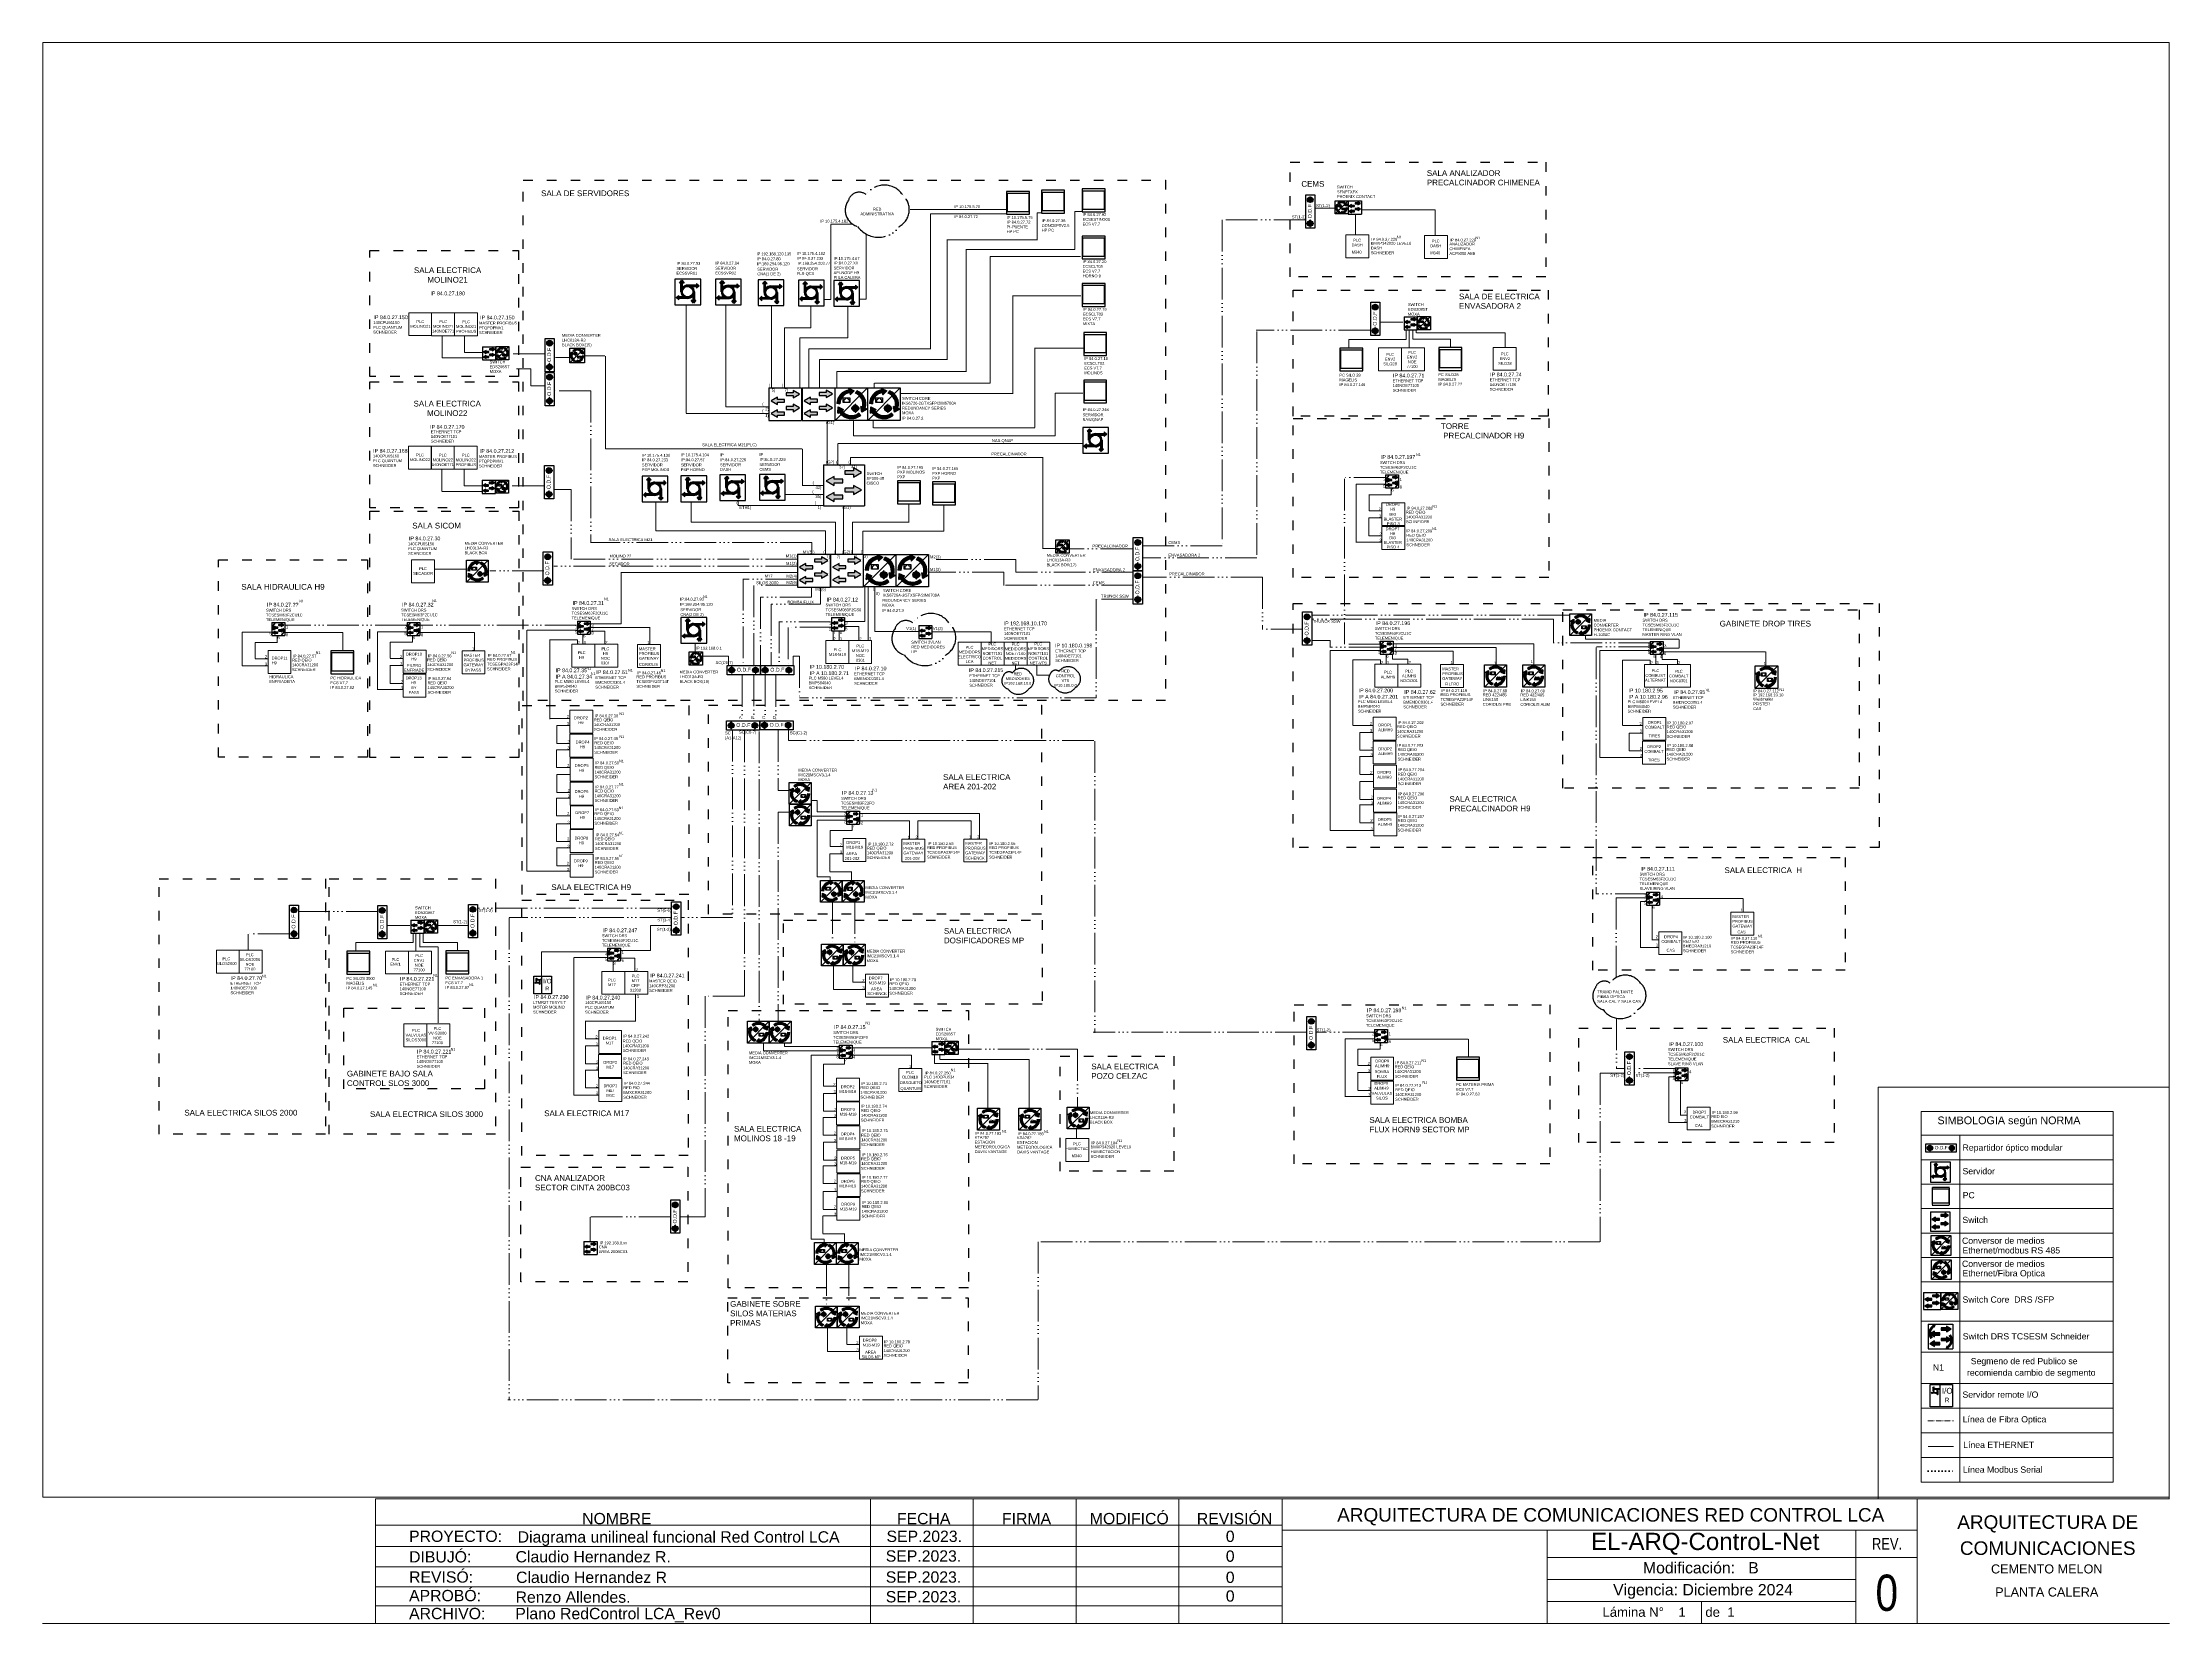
# Paper-space layout 'Presentación1' of a CAD drawing. Header units: millimetres. Extents: x 349 to 2055, y 0 to 1269.
# The model-space entities are those that its viewports show. They can reach past a viewport. Long polylines and large blocks are cut down to what shows.
import ezdxf
from ezdxf.enums import TextEntityAlignment as Align

# ---------------------------------------------------------------- set-up
doc = ezdxf.new("R2010")
doc.units = ezdxf.units.MM
for name, pattern in [('ACAD_ISO03W100', [30, 12, -18]), ('ACAD_ISO06W100', [36, 24, -3, 0, -3, 0, -3, 0, -3]), ('ACAD_ISO07W100', [3, 0, -3]), ('HIDDEN', [0.375, 0.25, -0.125])]:
    doc.linetypes.add(name, pattern=pattern)
for name, color, linetype, lineweight in [('Formato', 7, 'Continuous', 5), ('LETRAS', 7, 'Continuous', 5), ('RACK', 7, 'Continuous', 30)]:
    doc.layers.add(name, color=color, linetype=linetype, lineweight=lineweight)
for name, color, linetype in [('Línea F.O', 7, 'ACAD_ISO06W100'), ('Red de comunicación 485', 7, 'ACAD_ISO07W100'), ('SEGMENTADA', 7, 'ACAD_ISO03W100')]:
    doc.layers.add(name, color=color, linetype=linetype)
doc.styles.get("Standard").update_dxf_attribs({"font": 'arial.ttf'})

# ---------------------------------------------------------------- blocks, each defined once
blk = doc.blocks.new('pc')
blk.add_lwpolyline([(7.8, 8.9), (-12.3, 8.9), (-12.3, -11.2), (7.8, -11.2)], close=True)
at = {"layer": 'Línea F.O'}
blk.add_lwpolyline([(-11.6, 7.3), (7.1, 7.3), (7.1, -9), (-11.6, -9)], close=True, dxfattribs=at)
blk = doc.blocks.new('Conversor ethernet-RS485')
h = blk.add_hatch(color=256)
h.dxf.hatch_style = 1
h.paths.add_polyline_path([(-7.2, 1.2), (-6.3, 0.8), (-6.8, 4.1), (-10, 2.4), (-8.9, 1.9, 0.276597), (-6.7, -6.7), (-5.5, -5.5, -0.268518)])
h = blk.add_hatch(color=256)
h.dxf.hatch_style = 1
h.paths.add_polyline_path([(4.2, 4.2), (5.5, 5.5, 0.387732), (-6.1, 6), (-5, 4.7, -0.38711)])
h = blk.add_hatch(color=256)
h.dxf.hatch_style = 1
h.paths.add_polyline_path([(7.4, 4.7), (6.5, 4.2, 0.049421), (5.5, 5.5), (4.2, 4.2, -0.050348), (5.1, 3.2), (4.1, 2.5), (7.1, 1.1)])
h = blk.add_hatch(color=256)
h.dxf.hatch_style = 1
h.paths.add_polyline_path([(-5.5, -5.5), (-6.7, -6.7, 0.093164), (-4.1, -8.5), (-3, -7, -0.106981)])
h = blk.add_hatch(color=256)
h.dxf.hatch_style = 1
h.paths.add_polyline_path([(0.3, -7.4), (0.1, -6.2), (-2.3, -8.4), (0.9, -10.1), (0.7, -9.1, 0.360133), (8, -0.9), (6.2, -0.7, -0.371354)])
for p, q in [((-10.3, 9), (9, 9)), ((-10.3, -10.3), (-10.3, 9)), ((9, 9), (-10.3, -10.3)), ((-10, 2.4), (-6.8, 4.1)), ((-10, 2.4), (-8.9, 1.9)), ((-7.2, 1.2), (-6.3, 0.8)), ((-6.8, 4.1), (-6.3, 0.8)), ((-6.1, 6), (-5, 4.7)), ((-0.4, 8), (-0.4, 6.8)), ((5.1, 3.2), (4.1, 2.5)), ((7.1, 1.1), (4.1, 2.5)), ((7.4, 4.7), (6.5, 4.2)), ((7.4, 4.7), (7.1, 1.1)), ((9, 9), (9, -10.3)), ((9, -10.3), (-10.3, -10.3)), ((-3, -7), (-4.1, -8.5)), ((-2.3, -8.4), (0.1, -6.2)), ((0.9, -10.1), (-2.3, -8.4)), ((0.5, -2), (-0.1, -3.6)), ((-0.1, -3.6), (5.1, -3.6)), ((0.3, -7.4), (0.1, -6.2)), ((0.9, -2.2), (0.4, -3.3)), ((4.6, -3.3), (0.4, -3.3)), ((0.5, -2), (4.5, -2)), ((0.7, -9.1), (0.9, -10.1)), ((0.9, -2.2), (4.2, -2.2)), ((4.2, -2.2), (4.6, -3.3)), ((4.5, -2), (5.1, -3.6)), ((6.2, -0.7), (8, -0.9))]:
    blk.add_line(p, q)
blk.add_lwpolyline([(-4.9, 3), (-1, 3), (-1, 0.3), (-4.9, 0.3)], close=True)
for centre in [(1.1, -3), (1.1, -2.4), (2.1, -2.4), (2.1, -3.1), (3, -2.4), (3, -3.1), (4, -2.4), (4, -3.1)]:
    blk.add_circle(centre, 0.153)
for radius, start, end in [(8.6, 163.1964, 246.3318), (6.86, 164.9306, 249.4774), (8.6, 33.6411, 129.73), (6.86, 33.4186, 129.5955), (6.86, 278.0654, 359.5562), (8.6, 278.888, 358.1104)]:
    blk.add_arc((-0.6, -0.6), radius, start, end)
at = {"layer": 'RACK', "lineweight": 20}
for p, q in [((-1.6, 2.8), (-4.3, 2.8)), ((-4.3, 2.8), (-4.3, 1.2)), ((-4.3, 1.2), (-3.7, 1.2)), ((-3.7, 1.2), (-3.7, 0.8)), ((-3.7, 0.8), (-3.5, 0.8)), ((-3.5, 0.8), (-3.5, 0.4)), ((-3.5, 0.4), (-2.5, 0.4)), ((-2.2, 0.8), (-2.5, 0.8)), ((-2.5, 0.8), (-2.5, 0.4)), ((-1.6, 1.2), (-2.2, 1.2)), ((-2.2, 1.2), (-2.2, 0.8)), ((-1.6, 2.8), (-1.6, 1.2))]:
    blk.add_line(p, q, dxfattribs=at)
at = {"insert": (0.5, -0.7), "char_height": 1.14, "attachment_point": 1}
blk.add_mtext_dynamic_manual_height_columns('RS-485', width=3.954, gutter_width=5.71, heights=[0], dxfattribs=at)
blk = doc.blocks.new('Router')
h = blk.add_hatch(color=256)
h.dxf.hatch_style = 1
h.paths.add_polyline_path([(-7.2, 1.2), (-6.3, 0.8), (-6.8, 4.1), (-10, 2.4), (-8.9, 1.9, 0.276597), (-6.7, -6.7), (-5.5, -5.5, -0.268518)])
h = blk.add_hatch(color=256)
h.dxf.hatch_style = 1
h.paths.add_polyline_path([(4.2, 4.2), (5.5, 5.5, 0.387732), (-6.1, 6), (-5, 4.7, -0.38711)])
h = blk.add_hatch(color=256)
h.dxf.hatch_style = 1
h.paths.add_polyline_path([(7.4, 4.7), (6.5, 4.2, 0.049421), (5.5, 5.5), (4.2, 4.2, -0.050348), (5.1, 3.2), (4.1, 2.5), (7.1, 1.1)])
h = blk.add_hatch(color=256)
h.dxf.hatch_style = 1
h.paths.add_polyline_path([(-5.5, -5.5), (-6.7, -6.7, 0.093164), (-4.1, -8.5), (-3, -7, -0.106981)])
h = blk.add_hatch(color=256)
h.dxf.hatch_style = 1
h.paths.add_polyline_path([(0.3, -7.4), (0.1, -6.2), (-2.3, -8.4), (0.9, -10.1), (0.7, -9.1, 0.360133), (8, -0.9), (6.2, -0.7, -0.371354)])
for p, q in [((-10.3, 9), (9, 9)), ((-10.3, -10.3), (-10.3, 9)), ((9, 9), (-10.3, -10.3)), ((-10, 2.4), (-6.8, 4.1)), ((-10, 2.4), (-8.9, 1.9)), ((-7.2, 1.2), (-6.3, 0.8)), ((-6.8, 4.1), (-6.3, 0.8)), ((-6.1, 6), (-5, 4.7)), ((-0.4, 8), (-0.4, 6.8)), ((5.1, 3.2), (4.1, 2.5)), ((7.1, 1.1), (4.1, 2.5)), ((7.4, 4.7), (6.5, 4.2)), ((7.4, 4.7), (7.1, 1.1)), ((9, 9), (9, -10.3)), ((9, -10.3), (-10.3, -10.3)), ((-3, -7), (-4.1, -8.5)), ((-2.3, -8.4), (0.1, -6.2)), ((0.9, -10.1), (-2.3, -8.4)), ((0.3, -7.4), (0.1, -6.2)), ((0.7, -9.1), (0.9, -10.1)), ((6.2, -0.7), (8, -0.9))]:
    blk.add_line(p, q)
for points in [[(-4.9, 3), (-1, 3), (-1, 0.3), (-4.9, 0.3)], [(0.3, -1.6), (4.2, -1.6), (4.2, -4.4), (0.3, -4.4)]]:
    blk.add_lwpolyline(points, close=True)
blk.add_circle((4, -3.1), 0.153)
for radius, start, end in [(8.6, 163.1964, 246.3318), (6.86, 164.9306, 249.4774), (8.6, 33.6411, 129.73), (6.86, 33.4186, 129.5955), (6.86, 278.0654, 359.5562), (8.6, 278.888, 358.1104)]:
    blk.add_arc((-0.6, -0.6), radius, start, end)
at = {"layer": 'RACK', "lineweight": 20}
for p, q in [((-1.6, 2.8), (-4.3, 2.8)), ((-4.3, 2.8), (-4.3, 1.2)), ((-4.3, 1.2), (-3.7, 1.2)), ((-3.7, 1.2), (-3.7, 0.8)), ((-3.7, 0.8), (-3.5, 0.8)), ((-3.5, 0.8), (-3.5, 0.4)), ((-3.5, 0.4), (-2.5, 0.4)), ((-2.2, 0.8), (-2.5, 0.8)), ((-2.5, 0.8), (-2.5, 0.4)), ((-1.6, 1.2), (-2.2, 1.2)), ((-2.2, 1.2), (-2.2, 0.8)), ((-1.6, 2.8), (-1.6, 1.2)), ((3.6, -1.8), (0.8, -1.8)), ((0.8, -1.8), (0.8, -3.4)), ((0.8, -3.4), (1.4, -3.4)), ((1.4, -3.4), (1.4, -3.8)), ((1.4, -3.8), (1.7, -3.8)), ((1.7, -3.8), (1.7, -4.2)), ((1.7, -4.2), (2.7, -4.2)), ((2.9, -3.8), (2.7, -3.8)), ((2.7, -3.8), (2.7, -4.2)), ((3.6, -3.4), (2.9, -3.4)), ((2.9, -3.4), (2.9, -3.8)), ((3.6, -1.8), (3.6, -3.4))]:
    blk.add_line(p, q, dxfattribs=at)
blk = doc.blocks.new('Conversor Ethernet-FO')
h = blk.add_hatch(color=256)
h.dxf.hatch_style = 1
h.paths.add_polyline_path([(-0.0068, 0.0018), (-0.0059, 0.0014), (-0.0064, 0.0047), (-0.0096, 0.003), (-0.0084, 0.0025, 0.276597), (-0.0063, -0.006), (-0.0051, -0.0048, -0.268518)])
h = blk.add_hatch(color=256)
h.dxf.hatch_style = 1
h.paths.add_polyline_path([(0.0045, 0.0048), (0.0058, 0.0061, 0.387732), (-0.0057, 0.0066), (-0.0046, 0.0053, -0.38711)])
h = blk.add_hatch(color=256)
h.dxf.hatch_style = 1
h.paths.add_polyline_path([(-0.0048, 0.0027, 0.553301), (-0.0048, 0.0023), (-0.0045, 0.0023, -0.025083), (-0.0045, 0.0025, -0.025934), (-0.0045, 0.0027)])
h.paths.add_polyline_path([(-0.0003, 0.0027), (-0.0006, 0.0027, -0.026557), (-0.0006, 0.0025, -0.024461), (-0.0006, 0.0023), (-0.0003, 0.0023, 0.553301)])
h.paths.add_polyline_path([(-0.0028, 0.0044, -0.051051), (-0.0024, 0.0044), (-0.0024, 0.0047, 0.553301), (-0.0028, 0.0047)])
h.paths.add_polyline_path([(-0.0028, 0.0003, 0.553301), (-0.0024, 0.0003), (-0.0024, 0.0006, -0.051051), (-0.0028, 0.0006)])
h = blk.add_hatch(color=256)
h.dxf.hatch_style = 1
h.paths.add_polyline_path([(-0.0045, 0.0025, 1), (-0.0006, 0.0025, 1)])
h.paths.add_polyline_path([(-0.001, 0.0025, -1), (-0.0041, 0.0025, -1)], flags=16)
h.paths.add_polyline_path([(-0.0014, 0.0025, -1), (-0.0037, 0.0025, -1)], flags=0)
h.paths.add_polyline_path([(-0.0016, 0.0025, -1), (-0.0035, 0.0025, -1)], flags=0)
h.paths.add_polyline_path([(-0.002, 0.0025, -1), (-0.0031, 0.0025, -1)], flags=0)
h.paths.add_polyline_path([(-0.0022, 0.0025, -1), (-0.003, 0.0025, -1)], flags=0)
h = blk.add_hatch(color=256)
h.dxf.hatch_style = 1
h.paths.add_polyline_path([(-0.0037, 0.0025, 1), (-0.0014, 0.0025, 1)])
h.paths.add_polyline_path([(-0.0016, 0.0025, -1), (-0.0035, 0.0025, -1)], flags=16)
h.paths.add_polyline_path([(-0.002, 0.0025, -1), (-0.0031, 0.0025, -1)], flags=0)
h.paths.add_polyline_path([(-0.0022, 0.0025, -1), (-0.003, 0.0025, -1)], flags=0)
h = blk.add_hatch(color=256)
h.dxf.hatch_style = 1
h.paths.add_polyline_path([(-0.0031, 0.0025, 1), (-0.002, 0.0025, 1)])
h.paths.add_polyline_path([(-0.0022, 0.0025, -1), (-0.003, 0.0025, -1)], flags=16)
h = blk.add_hatch(color=256)
h.dxf.hatch_style = 1
h.paths.add_polyline_path([(0.0077, 0.0053), (0.0068, 0.0048, 0.049421), (0.0058, 0.0061), (0.0045, 0.0048, -0.050348), (0.0054, 0.0038), (0.0044, 0.0031), (0.0074, 0.0017)])
h = blk.add_hatch(color=256)
h.dxf.hatch_style = 1
h.paths.add_polyline_path([(-0.0051, -0.0048), (-0.0063, -0.006, 0.093164), (-0.0037, -0.0078), (-0.0027, -0.0063, -0.106981)])
h = blk.add_hatch(color=256)
h.dxf.hatch_style = 1
h.paths.add_polyline_path([(0.0007, -0.0067), (0.0004, -0.0055), (-0.002, -0.0078), (0.0013, -0.0094), (0.001, -0.0084, 0.360133), (0.0083, -0.0003), (0.0065, 0, -0.371354)])
for p, q in [((-0.0098, 0.0096), (0.0093, 0.0096)), ((-0.0098, -0.0095), (-0.0098, 0.0096)), ((0.0093, 0.0096), (-0.0098, -0.0095)), ((-0.0096, 0.003), (-0.0064, 0.0047)), ((-0.0096, 0.003), (-0.0084, 0.0025)), ((-0.0068, 0.0018), (-0.0059, 0.0014)), ((-0.0064, 0.0047), (-0.0059, 0.0014)), ((-0.0057, 0.0066), (-0.0046, 0.0053)), ((-0.0045, 0.0027), (-0.0048, 0.0027)), ((-0.0045, 0.0023), (-0.0048, 0.0023)), ((-0.0028, 0.0044), (-0.0028, 0.0047)), ((-0.0024, 0.0044), (-0.0024, 0.0047)), ((-0.0024, 0.0006), (-0.0024, 0.0003)), ((-0.0006, 0.0027), (-0.0003, 0.0027)), ((-0.0006, 0.0023), (-0.0003, 0.0023)), ((0.0054, 0.0038), (0.0044, 0.0031)), ((0.0074, 0.0017), (0.0044, 0.0031)), ((0.0077, 0.0053), (0.0068, 0.0048)), ((0.0077, 0.0053), (0.0074, 0.0017)), ((0.0093, 0.0096), (0.0093, -0.0095)), ((0.0093, -0.0095), (-0.0098, -0.0095)), ((-0.0027, -0.0063), (-0.0037, -0.0078)), ((-0.002, -0.0078), (0.0004, -0.0055)), ((0.0013, -0.0094), (-0.002, -0.0078)), ((0.0007, -0.0067), (0.0004, -0.0055)), ((0.001, -0.0084), (0.0013, -0.0094)), ((0.0065, 0), (0.0083, -0.0003))]:
    blk.add_line(p, q)
blk.add_lwpolyline([(0.0006, -0.0009), (0.0045, -0.0009), (0.0045, -0.0036), (0.0006, -0.0036)], close=True)
for radius in [0.00193, 0.00159, 0.00117, 0.000976, 0.000584, 0.000396]:
    blk.add_circle((-0.0026, 0.0025), radius)
for centre, radius, start, end in [((-0.0003, 0), 0.00853, 163.1964, 246.3318), ((-0.0003, 0), 0.0068, 164.9306, 249.4774), ((-0.0003, 0), 0.00853, 33.6411, 129.73), ((-0.0047, 0.0025), 0.000232, 122.0884, 237.9116), ((-0.0003, 0), 0.0068, 33.4186, 129.5955), ((-0.0026, 0.0046), 0.000232, 32.0884, 147.9116), ((-0.0026, 0.0004), 0.000232, 212.0884, 327.9116), ((-0.0005, 0.0025), 0.000232, 302.0884, 57.9116), ((-0.0003, 0), 0.0068, 278.0654, 359.5562), ((-0.0003, 0), 0.00853, 278.888, 358.1104)]:
    blk.add_arc(centre, radius, start, end)
at = {"layer": 'RACK', "lineweight": 20}
for p, q in [((0.0039, -0.001), (0.0011, -0.001)), ((0.0011, -0.001), (0.0011, -0.0026)), ((0.0011, -0.0026), (0.0017, -0.0026)), ((0.0017, -0.0026), (0.0017, -0.003)), ((0.0017, -0.003), (0.002, -0.003)), ((0.002, -0.003), (0.002, -0.0034)), ((0.002, -0.0034), (0.003, -0.0034)), ((0.0033, -0.003), (0.003, -0.003)), ((0.003, -0.003), (0.003, -0.0034)), ((0.0039, -0.0026), (0.0033, -0.0026)), ((0.0033, -0.0026), (0.0033, -0.003)), ((0.0039, -0.001), (0.0039, -0.0026))]:
    blk.add_line(p, q, dxfattribs=at)
blk = doc.blocks.new('Switch')
h = blk.add_hatch(color=256)
h.dxf.hatch_style = 1
h.paths.add_polyline_path([(0.0051, 0.00898), (0.0051, 0.00743), (0.00036, 0.00743), (0.00036, 0.00548), (0.0051, 0.00548), (0.0051, 0.00393), (0.00947, 0.00646)])
h.paths.add_polyline_path([(0.00947, -0.00309), (0.0051, -0.00056), (0.0051, -0.00211), (0.00036, -0.00211), (0.00036, -0.00407), (0.0051, -0.00407), (0.0051, -0.00562)])
h.paths.add_polyline_path([(-0.00086, -0.00597), (-0.00559, -0.00597), (-0.00559, -0.00443), (-0.00997, -0.00695), (-0.00559, -0.00948), (-0.00559, -0.00793), (-0.00086, -0.00793)])
h.paths.add_polyline_path([(-0.00086, 0.00281), (-0.00559, 0.00281), (-0.00559, 0.00436), (-0.00997, 0.00183), (-0.00559, -0.00069), (-0.00559, 0.00085), (-0.00086, 0.00085)])
for p, q in [((-0.01147, 0.01076), (0.01103, 0.01076)), ((-0.01147, 0.01076), (-0.01147, -0.01174)), ((0.01103, 0.01076), (0.01103, -0.00049)), ((-0.00559, 0.00436), (-0.00997, 0.00183)), ((-0.00997, 0.00183), (-0.00559, -0.00069)), ((-0.00559, 0.00281), (-0.00559, 0.00436)), ((-0.00086, 0.00281), (-0.00559, 0.00281)), ((-0.00559, -0.00069), (-0.00559, 0.00085)), ((-0.00559, 0.00085), (-0.00086, 0.00085)), ((-0.00086, 0.00085), (-0.00086, 0.00281)), ((0.0051, 0.00743), (0.00036, 0.00743)), ((0.00036, 0.00743), (0.00036, 0.00548)), ((0.00036, 0.00548), (0.0051, 0.00548)), ((0.00947, 0.00646), (0.0051, 0.00898)), ((0.0051, 0.00898), (0.0051, 0.00743)), ((0.0051, 0.00393), (0.00947, 0.00646)), ((0.0051, 0.00548), (0.0051, 0.00393)), ((-0.00559, -0.00443), (-0.00997, -0.00695)), ((-0.00997, -0.00695), (-0.00559, -0.00948)), ((-0.00559, -0.00597), (-0.00559, -0.00443)), ((-0.00086, -0.00597), (-0.00559, -0.00597)), ((-0.00559, -0.00948), (-0.00559, -0.00793)), ((-0.00559, -0.00793), (-0.00086, -0.00793)), ((-0.00086, -0.00793), (-0.00086, -0.00597)), ((0.0051, -0.00211), (0.00036, -0.00211)), ((0.00036, -0.00211), (0.00036, -0.00407)), ((0.00036, -0.00407), (0.0051, -0.00407)), ((0.00947, -0.00309), (0.0051, -0.00056)), ((0.0051, -0.00056), (0.0051, -0.00211)), ((0.0051, -0.00562), (0.00947, -0.00309)), ((0.0051, -0.00407), (0.0051, -0.00562)), ((0.01103, -0.00049), (0.01103, -0.01174)), ((-0.01147, -0.01174), (0.01103, -0.01174))]:
    blk.add_line(p, q)
blk = doc.blocks.new('Servidor')
h = blk.add_hatch(color=256)
h.dxf.hatch_style = 1
h.paths.add_polyline_path([(0.01, 0.0052), (0.0078, 0.0072), (0.0078, 0.0059), (0, 0.0059, 0.223604), (-0.0045, 0.0037), (-0.0045, 0.0078), (-0.0032, 0.0078), (-0.0052, 0.01), (-0.0072, 0.0078), (-0.0059, 0.0078), (-0.0059, 0, 0.223604), (-0.0037, -0.0045), (-0.0078, -0.0045), (-0.0078, -0.0032), (-0.01, -0.0052), (-0.0078, -0.0072), (-0.0078, -0.0059), (0, -0.0059, 0.223604), (0.0045, -0.0037), (0.0045, -0.0078), (0.0032, -0.0078), (0.0052, -0.01), (0.0072, -0.0078), (0.0059, -0.0078), (0.0059, 0, 0.223604), (0.0037, 0.0045), (0.0078, 0.0045), (0.0078, 0.0032)])
h.paths.add_polyline_path([(0.0045, 0, -1), (-0.0045, 0, -1)], flags=16)
for p, q in [((-0.0111, 0.0111), (-0.0111, -0.0114)), ((0.0114, 0.0111), (-0.0111, 0.0111)), ((-0.0072, 0.0078), (-0.0052, 0.01)), ((-0.0072, 0.0078), (-0.0059, 0.0078)), ((-0.0059, 0), (-0.0059, 0.0078)), ((-0.0052, 0.01), (-0.0032, 0.0078)), ((-0.0045, 0.0037), (-0.0045, 0.0078)), ((-0.0045, 0.0078), (-0.0032, 0.0078)), ((0, 0.0059), (0.0078, 0.0059)), ((0.0037, 0.0045), (0.0078, 0.0045)), ((0.0059, 0), (0.0059, -0.0078)), ((0.0078, 0.0072), (0.0078, 0.0059)), ((0.0078, 0.0072), (0.01, 0.0052)), ((0.01, 0.0052), (0.0078, 0.0032)), ((0.0078, 0.0045), (0.0078, 0.0032)), ((0.0114, -0.0114), (0.0114, 0.0111)), ((-0.0111, -0.0114), (0.0114, -0.0114)), ((-0.01, -0.0052), (-0.0078, -0.0032)), ((-0.0078, -0.0072), (-0.01, -0.0052)), ((-0.0078, -0.0045), (-0.0078, -0.0032)), ((-0.0037, -0.0045), (-0.0078, -0.0045)), ((0, -0.0059), (-0.0078, -0.0059)), ((-0.0078, -0.0072), (-0.0078, -0.0059)), ((0.0045, -0.0078), (0.0032, -0.0078)), ((0.0052, -0.01), (0.0032, -0.0078)), ((0.0045, -0.0037), (0.0045, -0.0078)), ((0.0072, -0.0078), (0.0052, -0.01)), ((0.0072, -0.0078), (0.0059, -0.0078))]:
    blk.add_line(p, q)
blk.add_circle((0, 0), 0.00451)
for start, end in [(180, 230.4169), (90, 140.4169), (0, 50.4169), (270, 320.4169)]:
    blk.add_arc((0, 0), 0.00585, start, end)
blk = doc.blocks.new('Servidor I O Remoto')
h = blk.add_hatch(color=256)
h.dxf.hatch_style = 1
h.paths.add_polyline_path([(-2.6, 4.9, 0.223604), (-4.2, 4.1), (-4.2, 5.6), (-3.7, 5.6), (-4.4, 6.4), (-5.2, 5.6), (-4.7, 5.6), (-4.7, 2.8, 0.223601), (-3.9, 1.2), (-5.4, 1.2), (-5.4, 1.7), (-6.2, 0.9), (-5.4, 0.2), (-5.4, 0.7), (-2.6, 0.7, 0.223604), (-1, 1.5), (-1, 0), (-1.4, 0), (-0.7, -0.8), (0, 0), (-0.5, 0), (-0.5, 2.8, 0.223604), (-1.2, 4.4), (0.2, 4.4), (0.2, 3.9), (1, 4.6), (0.2, 5.4), (0.2, 4.9)])
h.paths.add_polyline_path([(-1, 2.8, -1), (-4.2, 2.8, -1)], flags=16)
for p, q in [((-6.2, 0.9), (-5.4, 1.7)), ((-5.4, 0.2), (-6.2, 0.9)), ((-5.4, 1.2), (-5.4, 1.7)), ((-3.9, 1.2), (-5.4, 1.2)), ((-2.6, 0.7), (-5.4, 0.7)), ((-5.4, 0.2), (-5.4, 0.7)), ((-5.2, 5.6), (-4.4, 6.4)), ((-5.2, 5.6), (-4.7, 5.6)), ((-4.7, 2.8), (-4.7, 5.6)), ((-4.4, 6.4), (-3.7, 5.6)), ((-4.2, 4.1), (-4.2, 5.6)), ((-4.2, 5.6), (-3.7, 5.6)), ((-2.6, 4.9), (0.2, 4.9)), ((-1.2, 4.4), (0.2, 4.4)), ((-1, 1.5), (-1, 0)), ((0, 0), (-0.7, -0.8)), ((-0.5, 2.8), (-0.5, 0)), ((0, 0), (-0.5, 0)), ((0.2, 5.4), (0.2, 4.9)), ((0.2, 5.4), (1, 4.6)), ((1, 4.6), (0.2, 3.9)), ((0.2, 4.4), (0.2, 3.9)), ((-1, 0), (-1.4, 0)), ((-0.7, -0.8), (-1.4, 0))]:
    blk.add_line(p, q)
for points in [[(-7.4, 8.5), (12.7, 8.5), (12.7, -11.5), (-7.4, -11.5)], [(12.7, -11.5), (1.8, -11.5), (1.8, 8.5), (12.7, 8.5)]]:
    blk.add_lwpolyline(points, close=True)
blk.add_circle((-2.6, 2.8), 1.62)
for start, end in [(180, 230.4169), (90, 140.4169), (270, 320.4169), (0, 50.4169)]:
    blk.add_arc((-2.6, 2.8), 2.1, start, end)
at = {"attachment_point": 1}
for s, width, gutter_width, insert, char_height in [('I/O', 7.764, 26, (3.2, 5.6), 5.21), ('R', 6.678, 20.6, (5.8, -3.3), 4.13)]:
    blk.add_mtext_dynamic_manual_height_columns(s, width=width, gutter_width=gutter_width, heights=[0], dxfattribs=dict(at, insert=insert, char_height=char_height))
blk = doc.blocks.new('O.D.F')
h = blk.add_hatch(color=256)
h.dxf.hatch_style = 1
h.paths.add_polyline_path([(-13.8, 0.2, 0.553301), (-13.8, -0.3), (-13.4, -0.3, -0.025083), (-13.4, -0.1, -0.025934), (-13.4, 0.2)])
h.paths.add_polyline_path([(-8.2, 0.2), (-8.5, 0.2, -0.026557), (-8.5, -0.1, -0.024461), (-8.5, -0.3), (-8.2, -0.3, 0.553301)])
h.paths.add_polyline_path([(-11.2, 2.4, -0.051051), (-10.7, 2.4), (-10.7, 2.7, 0.553301), (-11.2, 2.7)])
h.paths.add_polyline_path([(-11.2, -2.9, 0.553301), (-10.7, -2.9), (-10.7, -2.5, -0.051051), (-11.2, -2.5)])
h = blk.add_hatch(color=256)
h.dxf.hatch_style = 1
h.paths.add_polyline_path([(-13.4, -0.1, 1), (-8.5, -0.1, 1)])
h.paths.add_polyline_path([(-9, -0.1, 1), (-13, -0.1, 1)], flags=16)
h.paths.add_polyline_path([(-9.5, -0.1, -1), (-12.5, -0.1, -1)], flags=0)
h.paths.add_polyline_path([(-9.7, -0.1, -1), (-12.2, -0.1, -1)], flags=0)
h.paths.add_polyline_path([(-10.2, -0.1, -1), (-11.7, -0.1, -1)], flags=0)
h.paths.add_polyline_path([(-10.5, -0.1, -1), (-11.5, -0.1, -1)], flags=0)
h = blk.add_hatch(color=256)
h.dxf.hatch_style = 1
h.paths.add_polyline_path([(-12.5, -0.1, 1), (-9.5, -0.1, 1)])
h.paths.add_polyline_path([(-9.7, -0.1, -1), (-12.2, -0.1, -1)], flags=16)
h.paths.add_polyline_path([(-10.2, -0.1, -1), (-11.7, -0.1, -1)], flags=0)
h.paths.add_polyline_path([(-10.5, -0.1, -1), (-11.5, -0.1, -1)], flags=0)
h = blk.add_hatch(color=256)
h.dxf.hatch_style = 1
h.paths.add_polyline_path([(-11.7, -0.1, 1), (-10.2, -0.1, 1)])
h.paths.add_polyline_path([(-10.5, -0.1, -1), (-11.5, -0.1, -1)], flags=16)
h = blk.add_hatch(color=256)
h.dxf.hatch_style = 1
h.paths.add_polyline_path([(7, 0.2, 0.553301), (7, -0.3), (7.4, -0.3, -0.025083), (7.4, -0.1, -0.025934), (7.4, 0.2)])
h.paths.add_polyline_path([(12.7, 0.2), (12.3, 0.2, -0.026557), (12.3, -0.1, -0.024461), (12.3, -0.3), (12.7, -0.3, 0.553301)])
h.paths.add_polyline_path([(9.6, 2.4, -0.051051), (10.1, 2.4), (10.1, 2.7, 0.553301), (9.6, 2.7)])
h.paths.add_polyline_path([(9.6, -2.9, 0.553301), (10.1, -2.9), (10.1, -2.5, -0.051051), (9.6, -2.5)])
h = blk.add_hatch(color=256)
h.dxf.hatch_style = 1
h.paths.add_polyline_path([(7.4, -0.1, 1), (12.3, -0.1, 1)])
h.paths.add_polyline_path([(11.9, -0.1, 1), (7.8, -0.1, 1)], flags=16)
h.paths.add_polyline_path([(11.3, -0.1, -1), (8.4, -0.1, -1)], flags=0)
h.paths.add_polyline_path([(11.1, -0.1, -1), (8.6, -0.1, -1)], flags=0)
h.paths.add_polyline_path([(10.6, -0.1, -1), (9.1, -0.1, -1)], flags=0)
h.paths.add_polyline_path([(10.3, -0.1, -1), (9.3, -0.1, -1)], flags=0)
h = blk.add_hatch(color=256)
h.dxf.hatch_style = 1
h.paths.add_polyline_path([(8.4, -0.1, 1), (11.3, -0.1, 1)])
h.paths.add_polyline_path([(11.1, -0.1, -1), (8.6, -0.1, -1)], flags=16)
h.paths.add_polyline_path([(10.6, -0.1, -1), (9.1, -0.1, -1)], flags=0)
h.paths.add_polyline_path([(10.3, -0.1, -1), (9.3, -0.1, -1)], flags=0)
h = blk.add_hatch(color=256)
h.dxf.hatch_style = 1
h.paths.add_polyline_path([(9.1, -0.1, 1), (10.6, -0.1, 1)])
h.paths.add_polyline_path([(10.3, -0.1, -1), (9.3, -0.1, -1)], flags=16)
for p, q in [((-13.4, 0.2), (-13.8, 0.2)), ((-11.2, 2.4), (-11.2, 2.7)), ((-10.7, 2.4), (-10.7, 2.7)), ((-8.5, 0.2), (-8.2, 0.2)), ((-13.4, -0.3), (-13.8, -0.3)), ((-10.7, -2.5), (-10.7, -2.9)), ((-8.5, -0.3), (-8.2, -0.3)), ((10.1, -2.5), (10.1, -2.9))]:
    blk.add_line(p, q)
blk.add_lwpolyline([(-15.1, 3.8), (14.1, 3.8), (14.1, -4.2), (-15.1, -4.2)], close=True)
for centre, radius in [((-11, -0.1), 2.46), ((-11, -0.1), 2.02), ((-11, -0.1), 1.48), ((-11, -0.1), 1.24), ((-11, -0.1), 0.743), ((-11, -0.1), 0.504), ((9.8, -0.1), 2.46), ((9.8, -0.1), 2.02), ((9.8, -0.1), 1.48), ((9.8, -0.1), 1.24), ((9.8, -0.1), 0.743), ((9.8, -0.1), 0.504)]:
    blk.add_circle(centre, radius)
for centre, start, end in [((-13.7, -0.1), 122.0884, 237.9116), ((-11, 2.6), 32.0884, 147.9116), ((-8.3, -0.1), 302.0884, 57.9116), ((-11, -2.8), 212.0884, 327.9116), ((9.8, -2.8), 212.0884, 327.9116)]:
    blk.add_arc(centre, 0.296, start, end)
at = {"insert": (-6.5, 1.9), "char_height": 3.32, "attachment_point": 1}
blk.add_mtext_dynamic_manual_height_columns('O.D.F', width=5.782, gutter_width=16.6, heights=[0], dxfattribs=at)
blk = doc.blocks.new('SwitchDRS')
h = blk.add_hatch(color=256)
h.dxf.hatch_style = 1
h.paths.add_polyline_path([(-0.0076, 0.0075), (-0.0088, 0.0087, 0.387732), (-0.0093, -0.0028), (-0.008, -0.0017, -0.38711)])
h = blk.add_hatch(color=256)
h.dxf.hatch_style = 1
h.paths.add_polyline_path([(0.0051, 0.009), (0.0051, 0.0074), (0.0004, 0.0074), (0.0004, 0.0055), (0.0051, 0.0055), (0.0051, 0.0039), (0.0095, 0.0065)])
h.paths.add_polyline_path([(0.0095, -0.0031), (0.0051, -0.0006), (0.0051, -0.0021), (0.0004, -0.0021), (0.0004, -0.0041), (0.0051, -0.0041), (0.0051, -0.0056)])
h.paths.add_polyline_path([(-0.0009, -0.006), (-0.0056, -0.006), (-0.0056, -0.0044), (-0.01, -0.007), (-0.0056, -0.0095), (-0.0056, -0.0079), (-0.0009, -0.0079)])
h.paths.add_polyline_path([(-0.0009, 0.0028), (-0.0056, 0.0028), (-0.0056, 0.0044), (-0.01, 0.0018), (-0.0056, -0.0007), (-0.0056, 0.0009), (-0.0009, 0.0009)])
h = blk.add_hatch(color=256)
h.dxf.hatch_style = 1
h.paths.add_polyline_path([(-0.008, 0.0106), (-0.0075, 0.0098, 0.049421), (-0.0088, 0.0087), (-0.0076, 0.0075, -0.050348), (-0.0065, 0.0084), (-0.0058, 0.0074), (-0.0044, 0.0103)])
h = blk.add_hatch(color=256)
h.dxf.hatch_style = 1
h.paths.add_polyline_path([(0.0073, -0.0085), (0.0085, -0.0097, 0.387732), (0.009, 0.0018), (0.0077, 0.0006, -0.38711)])
h = blk.add_hatch(color=256)
h.dxf.hatch_style = 1
h.paths.add_polyline_path([(0.0078, -0.0116), (0.0072, -0.0108, 0.049421), (0.0085, -0.0097), (0.0073, -0.0085, -0.050348), (0.0062, -0.0094), (0.0055, -0.0084), (0.0042, -0.0114)])
for p, q in [((-0.0115, 0.0108), (0.011, 0.0108)), ((-0.0115, 0.0108), (-0.0115, -0.0117)), ((-0.0056, 0.0044), (-0.01, 0.0018)), ((-0.01, 0.0018), (-0.0056, -0.0007)), ((-0.0056, 0.0028), (-0.0056, 0.0044)), ((-0.0009, 0.0028), (-0.0056, 0.0028)), ((-0.0056, -0.0007), (-0.0056, 0.0009)), ((-0.0056, 0.0009), (-0.0009, 0.0009)), ((-0.0009, 0.0009), (-0.0009, 0.0028)), ((0.0051, 0.0074), (0.0004, 0.0074)), ((0.0004, 0.0074), (0.0004, 0.0055)), ((0.0004, 0.0055), (0.0051, 0.0055)), ((0.0095, 0.0065), (0.0051, 0.009)), ((0.0051, 0.009), (0.0051, 0.0074)), ((0.0051, 0.0039), (0.0095, 0.0065)), ((0.0051, 0.0055), (0.0051, 0.0039)), ((0.011, 0.0108), (0.011, -0.0005)), ((-0.0115, -0.0117), (0.011, -0.0117)), ((-0.0056, -0.0044), (-0.01, -0.007)), ((-0.01, -0.007), (-0.0056, -0.0095)), ((-0.0056, -0.006), (-0.0056, -0.0044)), ((-0.0009, -0.006), (-0.0056, -0.006)), ((-0.0056, -0.0095), (-0.0056, -0.0079)), ((-0.0056, -0.0079), (-0.0009, -0.0079)), ((-0.0009, -0.0079), (-0.0009, -0.006)), ((0.0051, -0.0021), (0.0004, -0.0021)), ((0.0004, -0.0021), (0.0004, -0.0041)), ((0.0004, -0.0041), (0.0051, -0.0041)), ((0.0095, -0.0031), (0.0051, -0.0006)), ((0.0051, -0.0006), (0.0051, -0.0021)), ((0.0051, -0.0056), (0.0095, -0.0031)), ((0.0051, -0.0041), (0.0051, -0.0056)), ((0.011, -0.0005), (0.011, -0.0117))]:
    blk.add_line(p, q)
for centre, start, end in [((-0.0027, 0.0027), 123.4186, 219.5955), ((0.0025, -0.0037), 303.4186, 39.5955)]:
    blk.add_arc(centre, 0.0068, start, end)

msp = doc.modelspace()

# ---------------------------------------------------------------- linework, layer by layer
at = {"color": 3, "lineweight": 0}
for p, q in [((1332.6, 5475.5), (1251, 5475.5)), ((1332.8, 5472), (1268.5, 5472)), ((1268.5, 5357), (1268.5, 5471.9)), ((1359, 5449.7), (1359, 5472.8)), ((1362.7, 5472.8), (1359, 5472.8)), ((1390.9, 5441.6), (1390.9, 5473.8)), ((1396.9, 5473.8), (1390.9, 5473.8)), ((1629.4, 5454.2), (1629.4, 5471.7)), ((1697.1, 5475.2), (1634.8, 5475.2)), ((1697.1, 5453.3), (1697.1, 5475.2)), ((1202.1, 5463.1), (1183.7, 5463.1)), ((1183.7, 5399.2), (1183.7, 5462.9)), ((1213.9, 5399.3), (1213.9, 5454.6)), ((1359.2, 5449.8), (1282.3, 5449.8)), ((1282.5, 5347.9), (1282.5, 5449.8)), ((1390.9, 5441.6), (1298.5, 5441.6)), ((1298.6, 5337.6), (1298.6, 5441.6)), ((1395.9, 5435.6), (1319, 5435.6)), ((1319.2, 5327.9), (1319.2, 5435.6)), ((1060.9, 5302.4), (1060.9, 5394.1)), ((1094.6, 5307.8), (1094.6, 5393.8)), ((1133.2, 5324), (1133.2, 5393.3)), ((1166.7, 5374.9), (1166.7, 5393.5)), ((1183.7, 5399.2), (1178, 5399.2)), ((1198.2, 5366.6), (1198.2, 5393.4)), ((1213.9, 5399.3), (1208.3, 5399.3)), ((1396, 5402.1), (1338.2, 5402.1)), ((1338.3, 5318.9), (1338.3, 5402)), ((853.6, 5349.6), (853.6, 5368.1)), ((872.6, 5354.1), (872.6, 5368.1)), ((1166.7, 5374.9), (1144.3, 5374.9)), ((1144.3, 5324.2), (1144.3, 5374.9)), ((1198.1, 5366.6), (1157.5, 5366.6)), ((1157.5, 5324.6), (1157.5, 5366.6)), ((1672.6, 5365.2), (1623.9, 5365.2)), ((1623.9, 5358.1), (1623.9, 5365.2)), ((1672.6, 5365.2), (1672.6, 5373.2)), ((1675, 5358.1), (1675, 5373.1)), ((1678.2, 5365.3), (1678.2, 5373.1)), ((1710.2, 5365.3), (1678.2, 5365.3)), ((1681.1, 5370.8), (1681.1, 5373.2)), ((1756.6, 5370.8), (1681.4, 5370.8)), ((1710.1, 5358), (1710.1, 5365.3)), ((1756.6, 5358.3), (1756.6, 5370.8)), ((887.6, 5349.4), (853.5, 5349.4)), ((887.8, 5354.1), (872.6, 5354.1)), ((991.8, 5351.1), (974.4, 5351.1)), ((992.2, 5272.2), (992.2, 5350.9)), ((1268.5, 5357.1), (1165, 5357.1)), ((1165, 5324), (1165, 5357.1)), ((1174.2, 5324.3), (1174.2, 5348.1)), ((1282.4, 5348), (1174.2, 5348)), ((1398.1, 5357.6), (1356.8, 5357.6)), ((1357, 5290.2), (1357, 5357.6)), ((1188.7, 5324), (1188.7, 5337.9)), ((1298.5, 5337.8), (1188.7, 5337.8)), ((1220.6, 5324), (1220.6, 5327.9)), ((1319.1, 5327.9), (1220.7, 5327.9)), ((1338.2, 5319.2), (1243.1, 5319.2)), ((1397.9, 5319.6), (1374.2, 5319.6)), ((1374.4, 5283.2), (1374.4, 5319.5)), ((1131.3, 5302.3), (1060.8, 5302.3)), ((1130.6, 5307.8), (1094.6, 5307.8)), ((1180.7, 5258.7), (1180.7, 5296.3)), ((1202.9, 5283.2), (1202.9, 5296.3)), ((1219.7, 5290.1), (1219.7, 5296.3)), ((1357, 5290.1), (1219.9, 5290.1)), ((1159.4, 5272.2), (992.2, 5272.2)), ((1159.6, 5241), (1159.6, 5272)), ((1189.8, 5258.9), (1189.8, 5276.6)), ((1398.4, 5276.7), (1189.9, 5276.7)), ((1374.4, 5283.2), (1203, 5283.2)), ((853.3, 5236.1), (853.3, 5254.6)), ((872.3, 5240.6), (872.3, 5254.6)), ((1200.4, 5258.8), (1200.4, 5264.8)), ((1364, 5264.7), (1200.4, 5264.7)), ((1363.8, 5187.6), (1363.8, 5264.5)), ((887.5, 5240.7), (872.3, 5240.7)), ((1177.2, 5240.9), (1159.5, 5240.9)), ((1655.1, 5242), (1630, 5242)), ((1630, 5192.8), (1630, 5242)), ((887.3, 5236), (853.2, 5236)), ((1035.2, 5202.4), (1035.2, 5226.9)), ((1065.2, 5209.8), (1065.2, 5227.1)), ((1177.4, 5224.1), (1104.9, 5224.1)), ((1105.1, 5224.1), (1105.1, 5228.3)), ((1177.2, 5233.4), (1145, 5233.4)), ((1194.4, 5182.8), (1194.4, 5223.8)), ((1250.1, 5209.6), (1250.1, 5225)), ((1279.7, 5202.1), (1279.7, 5224.6)), ((1641, 5219.5), (1641, 5233.3)), ((1659.8, 5233.2), (1641.1, 5233.2)), ((1659.8, 5233.2), (1659.8, 5238.7)), ((1187.6, 5209.8), (1065.2, 5209.8)), ((1187.7, 5182.5), (1187.7, 5209.8)), ((1202.1, 5182.9), (1202.1, 5209.7)), ((1249.9, 5209.7), (1202.1, 5209.7)), ((1652.2, 5213.4), (1640.7, 5213.4)), ((1640.8, 5198.2), (1640.8, 5213.4)), ((1652.2, 5219.4), (1641.1, 5219.4)), ((1179.1, 5202.4), (1035.2, 5202.4)), ((1179.1, 5182.5), (1179.1, 5202.4)), ((1211, 5182.7), (1211, 5202.2)), ((1279.7, 5202.2), (1211, 5202.2)), ((1652.2, 5198.2), (1640.8, 5198.2)), ((1374.9, 5187.4), (1363.6, 5187.4)), ((1652, 5192.9), (1629.9, 5192.9)), ((874, 5169.8), (847.7, 5169.8)), ((1154.9, 5167.1), (1005.4, 5167.1)), ((1005.5, 5123.3), (1005.5, 5167)), ((1212.7, 5125.5), (1212.7, 5154.8)), ((1215.5, 5109.3), (1215.5, 5154.8)), ((1221.2, 5117), (1221.2, 5154.8)), ((708.8, 5116.4), (683.7, 5116.4)), ((823.6, 5116.5), (798.5, 5116.5)), ((798.5, 5067.3), (798.5, 5116.5)), ((925.6, 4913.1), (925.6, 5117.9)), ((968.4, 5117.9), (925.7, 5117.9)), ((1005.6, 5123.5), (979.6, 5123.5)), ((991.6, 5117.3), (979.8, 5117.3)), ((1030.3, 5120.3), (979.9, 5120.3)), ((991.6, 5106.2), (991.6, 5117.3)), ((1030.1, 5105.9), (1030.1, 5120.3)), ((1185.6, 5109.1), (1185.6, 5117.5)), ((1190.8, 5109), (1190.8, 5117.4)), ((1207.4, 5121), (1195.5, 5121)), ((1212.7, 5125.5), (1195.6, 5125.5)), ((1207.4, 5109.1), (1207.4, 5121)), ((1258.3, 5116.9), (1221.2, 5116.9)), ((1319.9, 5116.7), (1269.5, 5116.7)), ((1319.9, 5107.7), (1319.9, 5116.7)), ((708.8, 5116.3), (683.7, 5116.3)), ((683.7, 5087.7), (683.7, 5116.3)), ((694.7, 5093.8), (694.7, 5107.6)), ((713.6, 5107.5), (694.8, 5107.5)), ((713.4, 5107.7), (713.4, 5113.2)), ((769.1, 5115.9), (720.1, 5115.9)), ((769.2, 5100.8), (769.2, 5115.9)), ((809.5, 5094.1), (809.5, 5107.8)), ((828.3, 5107.7), (809.5, 5107.7)), ((828.3, 5107.7), (828.3, 5113.2)), ((881, 5115.9), (835, 5115.9)), ((881.1, 5100.5), (881.1, 5116.1)), ((968.4, 5109.8), (944.8, 5109.8)), ((945, 5042.3), (945, 5109.7)), ((968.4, 5106), (968.4, 5109.8)), ((973.1, 5106.1), (973.1, 5114.6)), ((1068.5, 5099.6), (1068.5, 5107.1)), ((1780.9, 5106.4), (1662, 5106.4)), ((1748.9, 5103.3), (1662.2, 5103.3)), ((1748.9, 5088.5), (1748.9, 5103.3)), ((1780.9, 5088.5), (1780.9, 5106.4)), ((1825, 5110.3), (1825, 5113.4)), ((1904.2, 5110.3), (1825, 5110.3)), ((1904.2, 5102.8), (1891.1, 5102.8)), ((1904.4, 5102.8), (1904.4, 5110.2)), ((706, 5087.7), (683.7, 5087.7)), ((706, 5093.7), (694.8, 5093.7)), ((820.7, 5087.9), (809.2, 5087.9)), ((809.3, 5072.8), (809.3, 5087.9)), ((820.7, 5094), (809.5, 5094)), ((1340.6, 5084.3), (1340.6, 5088.2)), ((1358.7, 5079.7), (1358.7, 5088.1)), ((1608, 4947.6), (1608, 5100.8)), ((1650.7, 5100.8), (1608.1, 5100.8)), ((1650.8, 5092.8), (1627.1, 5092.8)), ((1627.3, 5037.1), (1627.3, 5092.7)), ((1650.8, 5088.9), (1650.8, 5092.8)), ((1655.4, 5089.1), (1655.4, 5097.5)), ((1661, 5093.4), (1661, 5097.4)), ((1673.9, 5093.4), (1661, 5093.4)), ((1712.4, 5100.3), (1662.1, 5100.3)), ((1674, 5089.2), (1674, 5093.4)), ((1712.4, 5088.9), (1712.4, 5100.2)), ((1837.1, 5009.9), (1837.1, 5100.7)), ((1879.8, 5100.7), (1837.2, 5100.7)), ((1879.9, 5092.6), (1856.2, 5092.6)), ((1856.4, 5037), (1856.4, 5092.5)), ((1879.8, 5088.8), (1879.8, 5092.6)), ((1884.5, 5088.9), (1884.5, 5097.4)), ((1890, 5093.2), (1890, 5097.2)), ((1903, 5093.2), (1890, 5093.2)), ((1977.8, 5099.7), (1891.1, 5099.7)), ((1903, 5089), (1903, 5093.2)), ((1978, 5088.4), (1978, 5099.5)), ((820.7, 5072.7), (809.3, 5072.7)), ((1369.4, 5079.7), (1358.6, 5079.7)), ((820.5, 5067.5), (798.4, 5067.5)), ((962.4, 5043), (945.2, 5043)), ((962.4, 5036.9), (950.9, 5036.9)), ((951, 5021.8), (951, 5036.9)), ((1644.7, 5037.1), (1627.5, 5037.1)), ((1644.7, 5031.1), (1633.2, 5031.1)), ((1633.3, 5016), (1633.3, 5031.1)), ((1873.8, 5037), (1856.6, 5037)), ((1861.9, 5015.4), (1861.9, 5030.6)), ((1873.4, 5030.6), (1861.9, 5030.6)), ((962.2, 5016.4), (950.7, 5016.4)), ((950.8, 5001.3), (950.8, 5016.4)), ((962.3, 5021.7), (951, 5021.7)), ((1644.6, 5010.6), (1633, 5010.6)), ((1633.1, 4995.5), (1633.1, 5010.6)), ((1644.7, 5015.9), (1633.3, 5015.9)), ((1873.1, 5009.9), (1837.1, 5009.9)), ((1873.3, 5015.4), (1861.9, 5015.4)), ((962.1, 5001.2), (950.8, 5001.2)), ((962.4, 4995.2), (950.9, 4995.2)), ((951, 4980.1), (951, 4995.2)), ((1644.5, 4995.4), (1633.1, 4995.4)), ((962.3, 4980), (951, 4980)), ((1644.7, 4989.4), (1633.2, 4989.4)), ((1633.3, 4974.3), (1633.3, 4989.4)), ((962.2, 4975.3), (950.7, 4975.3)), ((950.8, 4960.2), (950.8, 4975.3)), ((1172, 4973.1), (1167, 4973.1)), ((1172, 4963.5), (1172, 4973.1)), ((1197.4, 4963.5), (1172, 4963.5)), ((1644.6, 4969.5), (1633, 4969.5)), ((1633.1, 4954.4), (1633.1, 4969.5)), ((1644.7, 4974.2), (1633.3, 4974.2)), ((950.7, 4938.4), (950.7, 4953.5)), ((962.2, 4953.5), (950.7, 4953.5)), ((962.1, 4960.1), (950.8, 4960.1)), ((1197.4, 4959.8), (1167.2, 4959.8)), ((1197.3, 4956.5), (1172.2, 4956.5)), ((1172.2, 4908.4), (1172.2, 4956.5)), ((1183.2, 4934.1), (1183.2, 4947.8)), ((1201.9, 4947.7), (1201.9, 4953.2)), ((1250.7, 4956), (1208.6, 4956)), ((1310, 4962.3), (1208.7, 4962.3)), ((1250.7, 4940.4), (1250.7, 4956)), ((1257.7, 4940.5), (1257.7, 4955.9)), ((1303, 4955.9), (1257.7, 4955.9)), ((1303, 4940.4), (1303, 4955.9)), ((1310, 4940.5), (1310, 4962.3)), ((1644.5, 4954.3), (1633.1, 4954.3)), ((962.1, 4938.3), (950.7, 4938.3)), ((962.3, 4932.9), (950.8, 4932.9)), ((950.9, 4917.8), (950.9, 4932.9)), ((1202, 4947.7), (1183.2, 4947.7)), ((1194.4, 4934), (1183.2, 4934)), ((1644.5, 4947.7), (1608.1, 4947.7)), ((962.2, 4917.7), (950.9, 4917.7)), ((1194.4, 4927.9), (1182.9, 4927.9)), ((1183, 4912.8), (1183, 4927.9)), ((962.2, 4913.1), (925.6, 4913.1)), ((1183.1, 4908.4), (1172.2, 4908.4)), ((1201.2, 4912.7), (1183, 4912.7)), ((1183.1, 4905.3), (1183.1, 4908.3)), ((1201.4, 4905.2), (1201.4, 4912.8)), ((1871.5, 4848.3), (1871.5, 4887.4)), ((1876.8, 4887.3), (1871.5, 4887.3)), ((1958.8, 4889.8), (1888.3, 4889.8)), ((1958.9, 4878.4), (1958.9, 4889.7)), ((1881.5, 4854.7), (1881.5, 4884)), ((829, 4852.4), (829, 4860.4)), ((831.3, 4845.3), (831.3, 4860.4)), ((834.5, 4848.7), (834.5, 4860.4)), ((837.5, 4852.5), (837.5, 4860.4)), ((828.9, 4852.4), (780.2, 4852.4)), ((780.3, 4845.4), (780.3, 4852.5)), ((850, 4848.8), (834.4, 4848.8)), ((866.5, 4852.5), (837.4, 4852.5)), ((850, 4784.2), (850, 4848.7)), ((866.5, 4845.2), (866.5, 4852.5)), ((937.9, 4823.9), (937.9, 4844.6)), ((993.8, 4844.5), (937.9, 4844.5)), ((1887.1, 4848.4), (1871.4, 4848.4)), ((1887.5, 4854.8), (1881.3, 4854.8)), ((965.5, 4722.9), (965.5, 4839.8)), ((994.1, 4839.7), (965.8, 4839.7)), ((998.7, 4828), (998.7, 4836.4)), ((1017.3, 4839.2), (1005.4, 4839.2)), ((1017.3, 4828.1), (1017.3, 4839.2)), ((1186, 4812.7), (1186, 4832.4)), ((1202.3, 4818.8), (1202.3, 4832.5)), ((1213.5, 4812.7), (1186, 4812.7)), ((1213.5, 4818.7), (1202.3, 4818.7)), ((1017.9, 4785.6), (1017.9, 4808.3)), ((1018, 4785.8), (975.1, 4785.8)), ((975.3, 4770.7), (975.3, 4785.8)), ((986.8, 4770.6), (975.3, 4770.6)), ((986.8, 4764.6), (975.3, 4764.6)), ((975.4, 4749.5), (975.4, 4764.6)), ((1126.4, 4760.5), (1126.4, 4767.1)), ((1144.3, 4764.2), (1144.3, 4767.1)), ((1190.7, 4764.2), (1144.4, 4764.2)), ((1645.6, 4770.6), (1620.6, 4770.6)), ((1620.6, 4721.4), (1620.6, 4770.6)), ((1650.3, 4761.8), (1650.3, 4767.3)), ((1725.3, 4770.3), (1657, 4770.3)), ((1725.4, 4755.2), (1725.4, 4770.3)), ((986.7, 4749.4), (975.4, 4749.4)), ((1190.8, 4760.5), (1126.5, 4760.5)), ((1167.1, 4600.5), (1167.1, 4756.9)), ((1190.7, 4756.9), (1167.1, 4756.9)), ((1195.3, 4749.2), (1177.5, 4749.2)), ((1177.5, 4730.3), (1177.5, 4749.1)), ((1195.3, 4749.1), (1195.3, 4754.2)), ((1269.4, 4763.1), (1201.8, 4763.1)), ((1252.3, 4756.7), (1202.2, 4756.7)), ((1252.3, 4745.5), (1252.3, 4756.7)), ((1271.8, 4749.8), (1271.8, 4757.3)), ((1317.4, 4749.8), (1271.8, 4749.8)), ((1276.4, 4753.2), (1276.4, 4757.3)), ((1352.3, 4753.2), (1276.5, 4753.2)), ((1317.2, 4711.7), (1317.2, 4750)), ((1352.3, 4711.5), (1352.3, 4753.2)), ((1631.6, 4748.2), (1631.6, 4761.9)), ((1650.4, 4761.8), (1631.6, 4761.8)), ((986.6, 4744.1), (975.1, 4744.1)), ((975.2, 4729), (975.2, 4744.1)), ((1642.8, 4742), (1631.3, 4742)), ((1631.4, 4726.9), (1631.4, 4742)), ((1642.8, 4748.1), (1631.6, 4748.1)), ((1895.6, 4699.3), (1895.6, 4738.4)), ((1900.9, 4738.3), (1895.6, 4738.3)), ((1905.6, 4705.7), (1905.6, 4735)), ((986.8, 4722.9), (965.5, 4722.9)), ((986.5, 4728.9), (975.2, 4728.9)), ((1188.9, 4724.3), (1177.4, 4724.3)), ((1188.9, 4730.4), (1177.5, 4730.4)), ((1177.5, 4709.2), (1177.5, 4724.3)), ((1642.6, 4721.6), (1620.4, 4721.6)), ((1642.7, 4726.8), (1631.4, 4726.8)), ((1188.7, 4703.9), (1177.2, 4703.9)), ((1177.3, 4688.7), (1177.3, 4703.9)), ((1188.8, 4709.1), (1177.5, 4709.1)), ((1911.6, 4705.8), (1905.4, 4705.8)), ((1188.6, 4688.7), (1177.3, 4688.7)), ((1392.5, 4685.8), (1392.5, 4694.1)), ((1911.2, 4699.4), (1895.5, 4699.4)), ((1188.9, 4682.7), (1177.4, 4682.7)), ((1177.5, 4667.5), (1177.5, 4682.7)), ((1188.7, 4662.8), (1177.2, 4662.8)), ((1177.3, 4647.6), (1177.3, 4662.8)), ((1188.8, 4667.5), (1177.5, 4667.5)), ((1188.6, 4647.6), (1177.3, 4647.6)), ((1177.2, 4625.8), (1177.2, 4640.9)), ((1188.7, 4640.9), (1177.2, 4640.9)), ((1176.9, 4605.1), (1176.9, 4620.2)), ((1188.6, 4625.7), (1177.2, 4625.7)), ((1188.8, 4620.3), (1177.3, 4620.3)), ((1178, 4600.5), (1167.1, 4600.5)), ((1195.1, 4605), (1176.9, 4605)), ((1178, 4597.5), (1178, 4600.5)), ((1195.3, 4597.5), (1195.3, 4605.1)), ((1181, 4504.8), (1181, 4524.6)), ((1197.2, 4511), (1197.2, 4524.7)), ((1208.4, 4504.8), (1181, 4504.8)), ((1208.4, 4510.9), (1197.3, 4510.9))]:
    msp.add_line(p, q, dxfattribs=at)
at = {"lineweight": 0}
msp.add_line((2573.5, 4878), (2573.5, 4892), dxfattribs=at)
for points in [[(1621.3, 5454.1), (1640.8, 5454.1), (1640.8, 5434.6), (1621.3, 5434.6)], [(1688.1, 5453.4), (1707.6, 5453.4), (1707.6, 5433.9), (1688.1, 5433.9)], [(825.2, 5387.8), (844.6, 5387.8), (844.6, 5368.4), (825.2, 5368.4)], [(844.6, 5387.8), (864.1, 5387.8), (864.1, 5368.3), (844.6, 5368.3)], [(864.1, 5387.8), (883.6, 5387.8), (883.6, 5368.3), (864.1, 5368.3)], [(1649, 5358.1), (1668.5, 5358.1), (1668.5, 5338.6), (1649, 5338.6)], [(1668.6, 5358.1), (1688, 5358.1), (1688, 5338.6), (1668.6, 5338.6)], [(1746.4, 5358.4), (1765.9, 5358.4), (1765.9, 5339), (1746.4, 5339)], [(824.9, 5274.4), (844.4, 5274.4), (844.4, 5254.9), (824.9, 5254.9)], [(844.3, 5274.4), (863.8, 5274.4), (863.8, 5254.9), (844.3, 5254.9)], [(863.8, 5274.4), (883.3, 5274.4), (883.3, 5254.9), (863.8, 5254.9)], [(1651.9, 5226.3), (1671.4, 5226.3), (1671.4, 5206.9), (1651.9, 5206.9)], [(1651.9, 5206.1), (1671.3, 5206.1), (1671.3, 5186.6), (1651.9, 5186.6)], [(827.5, 5177.7), (847, 5177.7), (847, 5158.2), (827.5, 5158.2)], [(963.7, 5106.1), (983.1, 5106.1), (983.1, 5086.7), (963.7, 5086.7)], [(983.2, 5106.1), (1002.7, 5106.1), (1002.7, 5086.7), (983.2, 5086.7)], [(1019.4, 5105.9), (1038.9, 5105.9), (1038.9, 5086.4), (1019.4, 5086.4)], [(1179.5, 5109.1), (1198.9, 5109.1), (1198.9, 5089.6), (1179.5, 5089.6)], [(1199, 5109.1), (1218.4, 5109.1), (1218.4, 5089.6), (1199, 5089.6)], [(1291.9, 5107.8), (1311.4, 5107.8), (1311.4, 5088.3), (1291.9, 5088.3)], [(1311.4, 5107.8), (1330.9, 5107.8), (1330.9, 5088.3), (1311.4, 5088.3)], [(1330.9, 5107.8), (1350.4, 5107.8), (1350.4, 5088.3), (1330.9, 5088.3)], [(1350.4, 5107.8), (1369.9, 5107.8), (1369.9, 5088.3), (1350.4, 5088.3)], [(705.6, 5100.7), (725.1, 5100.7), (725.1, 5081.2), (705.6, 5081.2)], [(820.4, 5100.9), (839.9, 5100.9), (839.9, 5081.4), (820.4, 5081.4)], [(870.4, 5100.5), (889.9, 5100.5), (889.9, 5081), (870.4, 5081)], [(1646, 5089.1), (1665.5, 5089.1), (1665.5, 5069.6), (1646, 5069.6)], [(1665.5, 5089.1), (1685, 5089.1), (1685, 5069.6), (1665.5, 5069.6)], [(1701.8, 5088.9), (1721.3, 5088.9), (1721.3, 5069.4), (1701.8, 5069.4)], [(1875.1, 5088.9), (1894.6, 5088.9), (1894.6, 5069.5), (1875.1, 5069.5)], [(1894.6, 5088.9), (1914.1, 5088.9), (1914.1, 5069.5), (1894.6, 5069.5)], [(820.4, 5080.6), (839.8, 5080.6), (839.8, 5061.1), (820.4, 5061.1)], [(962.1, 5049.9), (981.5, 5049.9), (981.5, 5030.4), (962.1, 5030.4)], [(1644.4, 5044.1), (1663.9, 5044.1), (1663.9, 5024.6), (1644.4, 5024.6)], [(1873.5, 5043.9), (1893, 5043.9), (1893, 5024.4), (1873.5, 5024.4)], [(962, 5029.6), (981.5, 5029.6), (981.5, 5010.1), (962, 5010.1)], [(962.3, 5009.2), (981.8, 5009.2), (981.8, 4989.7), (962.3, 4989.7)], [(1644.4, 5023.8), (1663.8, 5023.8), (1663.8, 5004.3), (1644.4, 5004.3)], [(1873.4, 5023.6), (1892.9, 5023.6), (1892.9, 5004.2), (1873.4, 5004.2)], [(1644.7, 5003.4), (1664.2, 5003.4), (1664.2, 4983.9), (1644.7, 4983.9)], [(962.3, 4988.7), (981.8, 4988.7), (981.8, 4969.3), (962.3, 4969.3)], [(1644.7, 4982.9), (1664.2, 4982.9), (1664.2, 4963.4), (1644.7, 4963.4)], [(962.6, 4968.6), (982.1, 4968.6), (982.1, 4949.1), (962.6, 4949.1)], [(962.3, 4948.5), (981.8, 4948.5), (981.8, 4929), (962.3, 4929)], [(1645, 4962.8), (1664.5, 4962.8), (1664.5, 4943.3), (1645, 4943.3)], [(1194.1, 4940.9), (1213.5, 4940.9), (1213.5, 4921.4), (1194.1, 4921.4)], [(1244.1, 4940.5), (1263.6, 4940.5), (1263.6, 4921), (1244.1, 4921)], [(1296.7, 4940.5), (1316.2, 4940.5), (1316.2, 4921.1), (1296.7, 4921.1)], [(962.2, 4927.5), (981.7, 4927.5), (981.7, 4908.1), (962.2, 4908.1)], [(1948.3, 4878.4), (1967.8, 4878.4), (1967.8, 4858.9), (1948.3, 4858.9)], [(1887.2, 4861.7), (1906.7, 4861.7), (1906.7, 4842.2), (1887.2, 4842.2)], [(661.7, 4845.9), (681.1, 4845.9), (681.1, 4826.5), (661.7, 4826.5)], [(681.2, 4846), (700.7, 4846), (700.7, 4826.5), (681.2, 4826.5)], [(805.4, 4845.3), (824.8, 4845.3), (824.8, 4825.8), (805.4, 4825.8)], [(824.9, 4845.3), (844.4, 4845.3), (844.4, 4825.9), (824.9, 4825.9)], [(989.3, 4828), (1008.8, 4828), (1008.8, 4808.5), (989.3, 4808.5)], [(1008.8, 4828), (1028.3, 4828), (1028.3, 4808.5), (1008.8, 4808.5)], [(1213.2, 4825.6), (1232.6, 4825.6), (1232.6, 4806.2), (1213.2, 4806.2)], [(821, 4783.4), (840.4, 4783.4), (840.4, 4763.9), (821, 4763.9)], [(840.5, 4783.4), (860, 4783.4), (860, 4763.9), (840.5, 4763.9)], [(986.5, 4777.6), (1006, 4777.6), (1006, 4758.1), (986.5, 4758.1)], [(986.4, 4757.3), (1005.9, 4757.3), (1005.9, 4737.8), (986.4, 4737.8)], [(1642.5, 4755), (1661.9, 4755), (1661.9, 4735.5), (1642.5, 4735.5)], [(986.7, 4736.9), (1006.2, 4736.9), (1006.2, 4717.4), (986.7, 4717.4)], [(1188.6, 4737.3), (1208, 4737.3), (1208, 4717.8), (1188.6, 4717.8)], [(1241.6, 4745.5), (1261.1, 4745.5), (1261.1, 4726), (1241.6, 4726)], [(1642.4, 4734.7), (1661.9, 4734.7), (1661.9, 4715.2), (1642.4, 4715.2)], [(1188.5, 4717), (1208, 4717), (1208, 4697.6), (1188.5, 4697.6)], [(1911.3, 4712.7), (1930.8, 4712.7), (1930.8, 4693.2), (1911.3, 4693.2)], [(1188.8, 4696.6), (1208.3, 4696.6), (1208.3, 4677.1), (1188.8, 4677.1)], [(1188.8, 4676.1), (1208.3, 4676.1), (1208.3, 4656.7), (1188.8, 4656.7)], [(1383.4, 4686), (1402.8, 4686), (1402.8, 4666.5), (1383.4, 4666.5)], [(1189.2, 4656), (1208.6, 4656), (1208.6, 4636.6), (1189.2, 4636.6)], [(1188.8, 4635.9), (1208.3, 4635.9), (1208.3, 4616.4), (1188.8, 4616.4)], [(1208.1, 4517.8), (1227.6, 4517.8), (1227.6, 4498.3), (1208.1, 4498.3)]]:
    msp.add_lwpolyline(points, close=True, dxfattribs=at)
at = {"layer": 'LETRAS', "lineweight": 0}
for p, q in [((2552.9, 4947.1), (2552.9, 4964.1)), ((2552.9, 4964.1), (2691.2, 4964.1)), ((2691.2, 4964.1), (2691.2, 4947.1)), ((2552.9, 4947.1), (2691.2, 4947.1)), ((2552.9, 4947.1), (2552.9, 4929.5)), ((2580.6, 4947.1), (2580.6, 4697)), ((2691.2, 4697), (2691.2, 4947.1)), ((2552.9, 4929.5), (2691.2, 4929.5)), ((2552.9, 4929.5), (2552.9, 4911.9)), ((2552.9, 4911.9), (2691.2, 4911.9)), ((2552.9, 4911.9), (2552.9, 4894.3)), ((2552.9, 4894.3), (2691.2, 4894.3)), ((2552.9, 4894.3), (2552.9, 4876.6)), ((2552.9, 4876.6), (2691.2, 4876.6)), ((2552.9, 4876.6), (2552.9, 4859)), ((2552.9, 4859), (2691.2, 4859)), ((2552.9, 4859), (2552.9, 4841.4)), ((2552.9, 4841.4), (2691.2, 4841.4)), ((2552.9, 4841.4), (2552.9, 4813.1)), ((2552.9, 4813.1), (2691.2, 4813.1)), ((2552.9, 4813.1), (2552.9, 4790.7)), ((2552.9, 4790.7), (2691.2, 4790.7)), ((2552.9, 4790.7), (2552.9, 4768.3)), ((2552.9, 4768.3), (2691.2, 4768.3)), ((2552.9, 4768.3), (2552.9, 4750.4)), ((2552.9, 4768.3), (2691.2, 4768.3)), ((2552.9, 4750.4), (2691.2, 4750.4)), ((2552.9, 4750.4), (2552.9, 4732.6)), ((2552.9, 4732.6), (2691.2, 4732.6)), ((2552.9, 4732.6), (2552.9, 4714.8)), ((2552.9, 4714.8), (2691.2, 4714.8)), ((2552.9, 4714.8), (2691.2, 4714.8)), ((2552.9, 4714.8), (2552.9, 4697)), ((2552.9, 4697), (2691.2, 4697))]:
    msp.add_line(p, q, dxfattribs=at)
at = {"layer": 'Línea F.O', "color": 1, "lineweight": 0}
for p, q in [((1612.1, 5476.7), (1595.2, 5476.7)), ((1587, 5466.8), (1516.1, 5466.8)), ((1516.1, 5466.8), (1516.1, 5189.6)), ((1669.6, 5379.7), (1650.5, 5379.7)), ((1641.9, 5373.1), (1545.1, 5373.1)), ((1545.8, 5372), (1545.8, 5179.5)), ((940.8, 5352.9), (910.4, 5352.9)), ((962, 5349.7), (949.8, 5349.7)), ((928.8, 5340.2), (916.7, 5340.2)), ((928.9, 5340.3), (928.9, 5325.6)), ((941, 5325.8), (928.8, 5325.8)), ((979.9, 5321.6), (949.4, 5321.6)), ((979.9, 5321.6), (979.9, 5192.3)), ((940, 5240.6), (910.3, 5240.6)), ((1655, 5247.7), (1620, 5247.7)), ((1620, 5246.7), (1620, 5106)), ((963, 5237.7), (948.6, 5237.7)), ((963.1, 5237.6), (963.1, 5178.3)), ((1155.1, 5178.3), (963.1, 5178.3)), ((1167.7, 5192.5), (980.5, 5192.5)), ((1167.7, 5192.5), (1167.7, 5182.6)), ((1341, 5178.1), (1267.2, 5178.1)), ((1340.9, 5178.1), (1340.9, 5167.2)), ((1439.7, 5187.3), (1386.1, 5187.3)), ((1545.7, 5179.5), (1448.5, 5179.5)), ((1516.1, 5189.7), (1448.9, 5189.7)), ((940, 5168.5), (894, 5168.5)), ((1155.1, 5172.5), (948.3, 5172.5)), ((1330.7, 5167.3), (1267.2, 5167.3)), ((1330.7, 5167.3), (1330.7, 5156.1)), ((1440.9, 5167.2), (1340.9, 5167.2)), ((1550.4, 5163.2), (1449.5, 5163.2)), ((1550.4, 5163.1), (1550.4, 5118.5)), ((1109.3, 5161.8), (1109.3, 5088)), ((1155.1, 5161.5), (1109.5, 5161.5)), ((1155.3, 5156.4), (1118.1, 5156.4)), ((1118.3, 5156.1), (1118.3, 5088.1)), ((1167.2, 5154.6), (1167.2, 5146.1)), ((1175.1, 5154.7), (1175.1, 5140)), ((1440.5, 5156.2), (1331.1, 5156.2)), ((1167.3, 5146.1), (1124.1, 5146.1)), ((1124.1, 5146.1), (1124.1, 5087.9)), ((1133, 5140.2), (1133, 5088)), ((1175.1, 5140.1), (1133.1, 5140.1)), ((1440.6, 5144.5), (1409.3, 5144.5)), ((1409.3, 5144.4), (1409.3, 5060.4)), ((823.5, 5122.2), (720.1, 5122.2)), ((967.7, 5122.3), (835, 5122.3)), ((1183.5, 5125.2), (1139.7, 5125.2)), ((1139.8, 5125.3), (1139.8, 5087.9)), ((1147.5, 5120.3), (1147.5, 5088)), ((1184.2, 5120.5), (1147.6, 5120.5)), ((1584.5, 5118.9), (1550.4, 5118.9)), ((1811, 5130.8), (1592.3, 5130.8)), ((1797.8, 5127.5), (1592.3, 5127.5)), ((1797.8, 5127.4), (1797.8, 5107.1)), ((1607.9, 5109.2), (1592.4, 5109.2)), ((1607.9, 5109.3), (1607.9, 5103.4)), ((1650.7, 5103.5), (1607.9, 5103.5)), ((1650.7, 5106), (1619.9, 5106)), ((1879.8, 5107.2), (1797.9, 5107.2)), ((1834, 5103.3), (1834, 4893.7)), ((1879.9, 5103.8), (1834.2, 5103.8)), ((1096.8, 5096), (1074.6, 5096)), ((1096.9, 5096), (1096.9, 5088.2)), ((1157, 5095.9), (1151.8, 5095.9)), ((1151.8, 5095.8), (1151.8, 5087.9)), ((1157, 5095.9), (1157, 5060.3)), ((1108.4, 5079.9), (1108.4, 5040.8)), ((1118.3, 5080.4), (1118.3, 5041.4)), ((1128, 5080), (1128, 5040.9)), ((1136.9, 5079.8), (1136.9, 5040.7)), ((1409.3, 5060.4), (1157, 5060.4)), ((1100.3, 5033.4), (1100.3, 4873.9)), ((1110.3, 5032.7), (1110.3, 4806.8)), ((1122.8, 5032), (1122.8, 4784.9)), ((1138.9, 5033), (1138.9, 4981.6)), ((1147.9, 5032.9), (1147.9, 5024.1)), ((1407.3, 5024.1), (1147.9, 5024.1)), ((1407.9, 5023.8), (1407.9, 4775.7)), ((1148.4, 4981.6), (1138.9, 4981.6)), ((1138.9, 4963.2), (1138.9, 4785.7)), ((1148.3, 4963.2), (1138.9, 4963.2)), ((1185.2, 4886.9), (1185.2, 4851.3)), ((1204, 4886.8), (1204, 4851.2)), ((1876.9, 4893.9), (1833.6, 4893.9)), ((1876.8, 4890.5), (1850.8, 4890.5)), ((1851, 4890.5), (1851, 4822.6)), ((798.8, 4879), (732.2, 4879)), ((1048.3, 4881.8), (884, 4881.8)), ((1048.5, 4873.7), (910.5, 4873.7)), ((910.5, 4873.6), (910.5, 4463.9)), ((1100.1, 4873.9), (1057, 4873.9)), ((723.9, 4859.9), (688.4, 4859.9)), ((688.7, 4859.7), (688.7, 4845.9)), ((826, 4866.9), (806.9, 4866.9)), ((875.7, 4866.9), (849.6, 4866.9)), ((1030.4, 4867), (1030.4, 4845.8)), ((1048.5, 4867), (1030.4, 4867)), ((1030.4, 4845.8), (1005.4, 4845.8)), ((1110.3, 4806.8), (1077, 4806.8)), ((1077.1, 4806.8), (1077.1, 4619.3)), ((1851.2, 4788), (1851.2, 4745.3)), ((1588.2, 4776.3), (1406.6, 4776.3)), ((1645.5, 4776.3), (1595.7, 4776.3)), ((1393.3, 4761.8), (1292, 4761.8)), ((1393.3, 4761.8), (1393.3, 4712.7)), ((1858.4, 4741.5), (1837.3, 4741.5)), ((1837.4, 4741.5), (1837.4, 4598.1)), ((1858, 4745.3), (1851, 4745.3)), ((1900.9, 4741.7), (1866.1, 4741.7)), ((1901, 4745.3), (1866.3, 4745.3)), ((1047.6, 4619.3), (979.2, 4619.3)), ((979.2, 4619), (979.2, 4598.6)), ((1077.1, 4619.3), (1055.5, 4619.3)), ((1837.2, 4598.1), (1359.8, 4598.1)), ((1360, 4598.1), (1360, 4464)), ((1180.1, 4579.1), (1180.1, 4543.4)), ((1199, 4579), (1199, 4543.4)), ((1359.7, 4463.9), (909.4, 4463.9))]:
    msp.add_line(p, q, dxfattribs=at)
at = {"layer": 'Línea F.O', "color": 1, "lineweight": 0, "ltscale": 0.2}
msp.add_line((2557.7, 4741.2), (2576.2, 4741.2), dxfattribs=at)
at = {"layer": 'Línea F.O', "color": 3, "lineweight": 0}
msp.add_line((2558, 4722.9), (2576.1, 4722.9), dxfattribs=at)
at = {"layer": 'Línea F.O'}
for points in [[(1244.6, 5488.3, -0.520567), (1241.9, 5461.2, -0.520567), (1206.5, 5461.2, -0.520567), (1198.7, 5483.5, -0.520567), (1213.8, 5488.3, -0.520567)], [(1284.1, 5124.2, -0.520567), (1281.5, 5097.1, -0.520567), (1246.1, 5097.1, -0.520567), (1238.3, 5119.4, -0.520567), (1253.4, 5124.2, -0.520567)], [(1393, 5083, -0.520567), (1391.7, 5069.4, -0.520567), (1374, 5069.4, -0.520567), (1370.1, 5080.6, -0.520567), (1377.7, 5083, -0.520567)], [(1353.2, 5081.6, -0.520567), (1351.9, 5068.1, -0.520567), (1334.2, 5068.1, -0.520567), (1330.3, 5079.2, -0.520567), (1337.9, 5081.6, -0.520567)], [(1871.5, 4818.1, -0.520567), (1869.2, 4795.5, -0.520567), (1839.8, 4795.5, -0.520567), (1833.3, 4814.1, -0.520567), (1845.8, 4818.1, -0.520567)]]:
    msp.add_lwpolyline(points, format="xyb", close=True, dxfattribs=at)
at = {"layer": 'Red de comunicación 485', "color": 6, "lineweight": 70}
msp.add_line((2558, 4705.1), (2576.1, 4705.1), dxfattribs=at)
at = {"layer": 'SEGMENTADA', "ltscale": 0.6}
for points in [[(1574, 5515.7), (1791.1, 5515.7), (1791.1, 5418.3), (1574, 5418.3)], [(922.4, 5500.6), (1468.1, 5500.6), (1468.1, 5058.3), (922.4, 5058.3)], [(792, 5440.8), (918.5, 5440.8), (918.5, 5333.7), (792, 5333.7)], [(1576.6, 5407.1), (1793.1, 5407.1), (1793.1, 5300), (1576.6, 5300)], [(792, 5329), (918.5, 5329), (918.5, 5221.9), (792, 5221.9)], [(1576.6, 5298), (1793.7, 5298), (1793.7, 5162.7), (1576.6, 5162.7)], [(792.2, 5219.1), (918.7, 5219.1), (918.7, 5009.9), (792.2, 5009.9)], [(663.5, 5177.8), (790, 5177.8), (790, 5010.1), (663.5, 5010.1)], [(1576.4, 5140.8), (2074.4, 5140.8), (2074.4, 4933.4), (1576.4, 4933.4)], [(1805.5, 5135.2), (2057.5, 5135.2), (2057.5, 4983.8), (1805.5, 4983.8)], [(921.6, 5053.9), (1063, 5053.9), (1063, 4893.4), (921.6, 4893.4)], [(1079.7, 5054.3), (1362.6, 5054.3), (1362.6, 4876.7), (1079.7, 4876.7)], [(1831.1, 4924.7), (2045.6, 4924.7), (2045.6, 4828.9), (1831.1, 4828.9)], [(613, 4906.6), (754.3, 4906.6), (754.3, 4689.5), (613, 4689.5)], [(757.6, 4906.6), (898.9, 4906.6), (898.9, 4689.5), (757.6, 4689.5)], [(921.3, 4888.5), (1062.6, 4888.5), (1062.6, 4671.4), (921.3, 4671.4)], [(1143.4, 4871.5), (1363.2, 4871.5), (1363.2, 4800.1), (1143.4, 4800.1)], [(770.1, 4796.7), (889.6, 4796.7), (889.6, 4728.1), (770.1, 4728.1)], [(1577.4, 4799.6), (1794.5, 4799.6), (1794.5, 4664.3), (1577.4, 4664.3)], [(1096.4, 4794.6), (1300.6, 4794.6), (1300.6, 4558.9), (1096.4, 4558.9)], [(1819.1, 4779.8), (2036.2, 4779.8), (2036.2, 4682.4), (1819.1, 4682.4)], [(1378.6, 4755.9), (1475.1, 4755.9), (1475.1, 4658.1), (1378.6, 4658.1)], [(920.5, 4661.5), (1062.2, 4661.5), (1062.2, 4564.1), (920.5, 4564.1)], [(1096.1, 4550.5), (1300.3, 4550.5), (1300.3, 4478.2), (1096.1, 4478.2)]]:
    msp.add_lwpolyline(points, close=True, dxfattribs=at)

# ---------------------------------------------------------------- block references
at = {"lineweight": 0}
for name, p, xscale, yscale, zscale, rotation in [('O.D.F', (1590.9, 5474.4), 0.9701928948945391, 0.9701928948945391, 0.9701928948945391, 90), ('O.D.F', (1646.1, 5383.1), 0.9701928948945391, 0.9701928948945391, 0.9701928948945391, 90), ('Conversor Ethernet-FO', (1687.3, 5378.9), 589.6483023455023, 589.6483023455023, 589.6483023455023, 180), ('O.D.F', (944.7, 5352.4), 0.9701928948945391, 0.9701928948945391, 0.9701928948945391, 90), ('Conversor Ethernet-FO', (904.5, 5353.4), 589.6483023455023, 589.6483023455023, 589.6483023455023, 180), ('O.D.F', (944.7, 5323.5), 0.9701928948945391, 0.9701928948945391, 0.9701928948945391, 90), ('Conversor Ethernet-FO', (1200.8, 5310.2), 1446.088209295825, 1446.088209295825, 1446.088209295825, 180), ('Conversor Ethernet-FO', (1228.5, 5310.2), 1446.088209295825, 1446.088209295825, 1446.088209295825, 180), ('O.D.F', (944.2, 5244.2), 0.9701928948945391, 0.9701928948945391, 0.9701928948945391, 90), ('Conversor Ethernet-FO', (904.2, 5240), 589.6483023455023, 589.6483023455023, 589.6483023455023, 180), ('Conversor Ethernet-FO', (1380.5, 5189.1), 589.6483023455023, 589.6483023455023, 589.6483023455023, 180), ('O.D.F', (1444.4, 5183), 0.9701928948945391, 0.9701928948945391, 0.9701928948945391, 90), ('O.D.F', (943.1, 5170.9), 0.9701928948945391, 0.9701928948945391, 0.9701928948945391, 90), ('Conversor Ethernet-FO', (1224.9, 5168.7), 1446.088209295825, 1446.088209295825, 1446.088209295825, 180), ('Conversor Ethernet-FO', (1252.6, 5168.7), 1446.088209295825, 1446.088209295825, 1446.088209295825, 180), ('Conversor Ethernet-FO', (883.2, 5168.2), 970.1928948945391, 970.1928948945391, 970.1928948945391, 180), ('O.D.F', (1444.4, 5154.7), 0.9701928948945391, 0.9701928948945391, 0.9701928948945391, 90), ('O.D.F', (1588.2, 5119.8), 0.9701928948945391, 0.9701928948945391, 0.9701928948945391, 90), ('Conversor Ethernet-FO', (1068.9, 5094), 589.6483023455023, 589.6483023455023, 589.6483023455023, 180), ('Conversor Ethernet-FO', (1183.9, 4896.1), 970.1928948945391, 970.1928948945391, 970.1928948945391, 180), ('Conversor Ethernet-FO', (1202.5, 4896), 970.1928948945391, 970.1928948945391, 970.1928948945391, 180), ('O.D.F', (1052.2, 4873.5), 0.9701928948945391, 0.9701928948945391, 0.9701928948945391, 90), ('O.D.F', (727.5, 4870.6), 0.9701928948945391, 0.9701928948945391, 0.9701928948945391, 90), ('O.D.F', (802.5, 4870.3), 0.9701928948945391, 0.9701928948945391, 0.9701928948945391, 90), ('Conversor Ethernet-FO', (843.7, 4866.1), 589.6483023455023, 589.6483023455023, 589.6483023455023, 180), ('O.D.F', (879.5, 4871.2), 0.9701928948945391, 0.9701928948945391, 0.9701928948945391, 90), ('Conversor Ethernet-FO', (2567.2, 4850.2), 743.2489543374666, 743.2489543374666, 743.2489543374666, 180), ('Conversor Ethernet-FO', (2573, 4827.7), 643.7625193115036, 643.7625193115036, 643.7625193115036, 180), ('O.D.F', (1591.8, 4776), 0.9701928948945391, 0.9701928948945391, 0.9701928948945391, 90), ('Conversor Ethernet-FO', (1286.1, 4763), 589.6483023455023, 589.6483023455023, 589.6483023455023, 180), ('O.D.F', (1862.1, 4746), 0.9701928948945391, 0.9701928948945391, 0.9701928948945391, 90), ('O.D.F', (1051.4, 4620), 0.9701928948945391, 0.9701928948945391, 0.9701928948945391, 90), ('Conversor Ethernet-FO', (1178.9, 4588.2), 970.1928948945391, 970.1928948945391, 970.1928948945391, 180), ('Conversor Ethernet-FO', (1197.5, 4588.2), 970.1928948945391, 970.1928948945391, 970.1928948945391, 180)]:
    msp.add_blockref(name, p, dxfattribs=dict(at, xscale=xscale, yscale=yscale, zscale=zscale, rotation=rotation))
for name, p, xscale, yscale, zscale in [('Conversor Ethernet-FO', (1617.8, 5477.3), 582.12, 582.12, 582.12), ('Conversor Ethernet-FO', (968.4, 5351.5), 653.943192686536, 653.943192686536, 653.943192686536), ('SwitchDRS', (1660.7, 5244.7), 486, 486, 486), ('SwitchDRS', (714.4, 5119.2), 486, 486, 486), ('SwitchDRS', (829.3, 5119.2), 486, 486, 486), ('SwitchDRS', (974, 5120.4), 486, 486, 486), ('SwitchDRS', (1656.1, 5103.3), 486, 486, 486), ('SwitchDRS', (1885.4, 5103.2), 486, 486, 486), ('SwitchDRS', (1202.7, 4958.8), 486, 486, 486), ('SwitchDRS', (1882.3, 4890), 486, 486, 486), ('SwitchDRS', (999.7, 4842.6), 486, 486, 486), ('SwitchDRS', (2567, 4802.4), 790.0188075074725, 790.0188075074725, 790.0188075074725), ('SwitchDRS', (1196.5, 4759.9), 486, 486, 486), ('SwitchDRS', (1651.3, 4773.2), 486, 486, 486), ('SwitchDRS', (1906.6, 4740.8), 486, 486, 486)]:
    msp.add_blockref(name, p, dxfattribs=dict(xscale=xscale, yscale=yscale, zscale=zscale))
for name, p, xscale, yscale, zscale in [('Switch', (1629, 5477.6), 497.5348178946355, 497.5348178946355, 497.5348178946355), ('Servidor', (1062.1, 5405.7), 970.1928948945391, 970.1928948945391, 970.1928948945391), ('Servidor', (1096.4, 5405.5), 970.1928948945391, 970.1928948945391, 970.1928948945391), ('Servidor', (1132.7, 5405), 970.1928948945391, 970.1928948945391, 970.1928948945391), ('Servidor', (1167, 5404.8), 970.1928948945391, 970.1928948945391, 970.1928948945391), ('Servidor', (1197.1, 5404.4), 970.1928948945391, 970.1928948945391, 970.1928948945391), ('Switch', (1676.4, 5379.1), 497.5348178946355, 497.5348178946355, 497.5348178946355), ('Switch', (893.6, 5353.6), 497.5348178946355, 497.5348178946355, 497.5348178946355), ('Switch', (1145.3, 5310.7), 1237.339138766263, 1237.339138766263, 1237.339138766263), ('Switch', (1173.5, 5310.8), 1237.339138766263, 1237.339138766263, 1237.339138766263), ('Servidor', (1408.5, 5279.5), 970.1928948945391, 970.1928948945391, 970.1928948945391), ('Switch', (1195.2, 5242), 1550.878255369567, 1550.878255369567, 1550.878255369567), ('Switch', (893.3, 5240.1), 497.5348178946355, 497.5348178946355, 497.5348178946355), ('Servidor', (1034.2, 5238.2), 970.1928948945391, 970.1928948945391, 970.1928948945391), ('Servidor', (1067.2, 5238.3), 970.1928948945391, 970.1928948945391, 970.1928948945391), ('Servidor', (1100.3, 5239.3), 970.1928948945391, 970.1928948945391, 970.1928948945391), ('Servidor', (1133.8, 5239.5), 970.1928948945391, 970.1928948945391, 970.1928948945391), ('Switch', (1169.5, 5169.2), 1237.339138766263, 1237.339138766263, 1237.339138766263), ('Switch', (1197.6, 5169.3), 1237.339138766263, 1237.339138766263, 1237.339138766263), ('Conversor Ethernet-FO', (1821.1, 5122.7), 970.1928948945391, 970.1928948945391, 970.1928948945391), ('Servidor', (1067.2, 5118.1), 970.1928948945391, 970.1928948945391, 970.1928948945391), ('Switch', (1190, 5123.3), 497.5348178946355, 497.5348178946355, 497.5348178946355), ('Switch', (1264.2, 5116.7), 497.5348178946355, 497.5348178946355, 497.5348178946355), ('O.D.F', (1110.2, 5084.2), 0.9701928948945391, 0.9701928948945391, 0.9701928948945391), ('O.D.F', (1138.6, 5084.2), 0.9701928948945391, 0.9701928948945391, 0.9701928948945391), ('Conversor ethernet-RS485', (1749.1, 5079.7), 0.9701928948945391, 0.9701928948945391, 0.9701928948945391), ('Conversor ethernet-RS485', (1781.5, 5079.7), 0.9701928948945391, 0.9701928948945391, 0.9701928948945391), ('O.D.F', (1109.7, 5037.2), 0.9701928948945391, 0.9701928948945391, 0.9701928948945391), ('O.D.F', (1138, 5037.3), 0.9701928948945391, 0.9701928948945391, 0.9701928948945391), ('Conversor Ethernet-FO', (1157.9, 4979.3), 970.1928948945391, 970.1928948945391, 970.1928948945391), ('Conversor Ethernet-FO', (1158, 4960.8), 970.1928948945391, 970.1928948945391, 970.1928948945391), ('O.D.F', (2567.5, 4938), 0.7533855499306439, 0.7533855499306439, 0.7533855499306439), ('Servidor', (2566.7, 4920.6), 633.9749662157972, 633.9749662157972, 633.9749662157972), ('Switch', (2566.7, 4885.3), 623.4213141704372, 623.4213141704372, 623.4213141704372), ('Switch', (832.7, 4866.3), 497.5348178946355, 497.5348178946355, 497.5348178946355), ('Conversor ethernet-RS485', (2567.6, 4868.2), 0.7421787992728027, 0.7421787992728027, 0.7421787992728027), ('Conversor Ethernet-FO', (1185.2, 4841.9), 970.1928948945391, 970.1928948945391, 970.1928948945391), ('Conversor Ethernet-FO', (1203.8, 4841.9), 970.1928948945391, 970.1928948945391, 970.1928948945391), ('Switch', (2560.9, 4827.9), 544.8321705381857, 544.8321705381857, 544.8321705381857), ('Servidor I O Remoto', (936.9, 4817.5), 0.7463022268419531, 0.7463022268419531, 0.7463022268419531), ('Conversor Ethernet-FO', (1122.4, 4776.3), 970.1928948945391, 970.1928948945391, 970.1928948945391), ('Conversor Ethernet-FO', (1140.9, 4776.3), 970.1928948945391, 970.1928948945391, 970.1928948945391), ('Switch', (1275.2, 4763.1), 497.5348178946355, 497.5348178946355, 497.5348178946355), ('Servidor I O Remoto', (2565.2, 4760.6), 0.7995722397920997, 0.7995722397920997, 0.7995722397920997), ('Conversor ethernet-RS485', (1318.3, 4702.9), 0.9701928948945391, 0.9701928948945391, 0.9701928948945391), ('Conversor ethernet-RS485', (1353.5, 4702.9), 0.9701928948945391, 0.9701928948945391, 0.9701928948945391), ('Conversor Ethernet-FO', (1394.1, 4703.4), 970.1928948945391, 970.1928948945391, 970.1928948945391), ('Switch', (979.6, 4593.1), 497.5348178946355, 497.5348178946355, 497.5348178946355), ('Conversor Ethernet-FO', (1180.2, 4534.1), 970.1928948945391, 970.1928948945391, 970.1928948945391), ('Conversor Ethernet-FO', (1198.7, 4534.1), 970.1928948945391, 970.1928948945391, 970.1928948945391)]:
    msp.add_blockref(name, p, dxfattribs=dict(at, xscale=xscale, yscale=yscale, zscale=zscale))
msp.add_blockref('Router', (1979.2, 5078.7))
at = {"layer": 'Línea F.O', "lineweight": 0}
for p, xscale, yscale, zscale in [((1345, 5482.4), 0.9701928948945391, 0.9701928948945391, 0.9701928948945391), ((1374.7, 5483.3), 0.9701928948945391, 0.9701928948945391, 0.9701928948945391), ((1409.1, 5484.4), 0.9701928948945391, 0.9701928948945391, 0.9701928948945391), ((1409.2, 5444.4), 0.9701928948945391, 0.9701928948945391, 0.9701928948945391), ((1409.2, 5404.1), 0.9701928948945391, 0.9701928948945391, 0.9701928948945391), ((1410.5, 5362.4), 0.9701928948945391, 0.9701928948945391, 0.9701928948945391), ((1628.2, 5349.2), 0.9701928948945391, 0.9701928948945391, 0.9701928948945391), ((1712.3, 5349.6), 0.9701928948945391, 0.9701928948945391, 0.9701928948945391), ((1410.5, 5322), 0.9701928948945391, 0.9701928948945391, 0.9701928948945391), ((1252.3, 5236.4), 0.9701928948945391, 0.9701928948945391, 0.9701928948945391), ((1282, 5235.4), 0.9701928948945391, 0.9701928948945391, 0.9701928948945391), ((771, 5091.9), 0.9701928948945391, 0.9701928948945391, 0.9701928948945391), ((2568.4, 4903.8), 0.6280987447019619, 0.6280987447019619, 0.6280987447019619), ((784.6, 4836.4), 0.9701928948945391, 0.9701928948945391, 0.9701928948945391), ((868.7, 4836.8), 0.9701928948945391, 0.9701928948945391, 0.9701928948945391), ((1727.2, 4746.3), 0.9701928948945391, 0.9701928948945391, 0.9701928948945391)]:
    msp.add_blockref('pc', p, dxfattribs=dict(at, xscale=xscale, yscale=yscale, zscale=zscale))

# ---------------------------------------------------------------- texts
at = {"lineweight": 0, "attachment_point": 1}
for s, width, heights, insert, char_height in [('CEMS', 97.08, [0], (1583.5, 5499.8), 4.85), ('SALA ANALIZADOR \\PPRECALCINADOR CHIMENEA', 97.08, [0], (1690.1, 5509), 4.851), ('SALA DE SERVIDORES', 97.08, [0], (937.6, 5491.8), 4.851), ('SWITCH \\PSFNPTXFX\\PPHOENIX CONTACT', 49.51, [14.7], (1613.7, 5495.9), 2.425), ('\\pxqc;RED \\PADMINISTRATIVA', 73.627, [0], (1186.3, 5477.1), 2.425), ('IP 10.175.5.75', 73.627, [0], (1288.6, 5479.2), 2.425), ('IP 84.0.27.72', 73.627, [0], (1288.5, 5470.7), 2.425), ('IP 10.175.5.75', 73.627, [0], (1333.1, 5470), 2.425), ('IP 10.175.4.182', 73.627, [0], (1174.7, 5466.9), 2.425), ('IP 192.168.120.135', 73.627, [0], (1120.6, 5439.1), 2.425), ('IP 10.175.4.182', 73.627, [0], (1155, 5439.4), 2.425), ('BMXP342020 LEVEL0\\PDASH\\PSCHNEIDER', 49.51, [0], (1642.5, 5448.1), 2.425), ('ANALIZADOR \\PCHIMENEA\\PACF5000 ABB', 49.51, [0], (1709.3, 5447.5), 2.425), ('\\pxqc;SALA ELECTRICA\\PMOLINO21', 97.08, [0], (809.6, 5426.4), 4.851), ('SERVIDOR \\PECSSVR01', 73.627, [0], (1052.6, 5426.7), 2.43), ('IP 84.0.27.93', 73.627, [0], (1052.7, 5431), 2.425), ('SERVIDOR \\PECSSVR02', 73.627, [0], (1085.5, 5426.9), 2.43), ('IP 84.0.27.94', 73.627, [0], (1085.7, 5431.2), 2.425), ('IP 84.0.27.80', 73.627, [0], (1121, 5434.9), 2.425), ('IP:169.254.95.120', 73.627, [0], (1121.1, 5430.7), 2.425), ('SERVIDOR \\PCNA(1 DE 2)', 73.627, [0], (1121.3, 5426.1), 2.425), ('SERVIDOR \\PFLS-QCX', 73.627, [0], (1155, 5426.4), 2.43), ('IP 84.0.27.232', 73.627, [0], (1155.3, 5435.3), 2.425), ('IP:169.254.203.77', 73.627, [0], (1155.5, 5431.1), 2.425), ('SERVIDOR \\PAPI-NODE H9\\PPI LA CALERA', 73.627, [0], (1186.1, 5427.1), 2.425), ('IP:10.175.4.67', 73.627, [0], (1186.1, 5435.1), 2.425), ('IP:84.0.27.XX', 73.627, [0], (1186.3, 5431.3), 2.425), ('SWITCH \\PEDS208ST\\PMOXA', 49.51, [14.7], (1674, 5396), 2.43), ('SALA DE ELECTRICA\\PENVASADORA 2', 97.08, [0], (1717.4, 5404.1), 4.851), ('140CPU65150\\PPLC QUANTUM\\PSCHNEIDER', 49.51, [0], (795, 5380.7), 2.425), ('MASTER PROFIBUS\\PPTQPDPMV1\\PSCHNEIDER', 49.51, [0], (884.9, 5380.3), 2.425), ('MEDIA CONVERTER\\PLHC013A-R3\\PBLACK BOX(15)', 49.51, [0], (955.3, 5369.8), 2.425), ('SWITCH \\PEDS208ST\\PMOXA', 49.51, [14.7], (893.9, 5347.2), 2.43), ('ETHERNET TCP\\P140NOE77100\\PSCHNEIDER', 49.51, [0], (1661, 5331.2), 2.425), ('ETHERNET TCP\\P140NOE77100\\PSCHNEIDER', 49.51, [0], (1743.6, 5332), 2.425), ('SWITCH CORE \\PIKS6726-2GTXSFP/2IM6700A', 73.627, [0], (1244.3, 5316.2), 2.425), ('\\pxqc;SALA ELECTRICA\\PMOLINO22', 97.08, [0], (809.3, 5313), 4.851), ('REDUNDANCY SERIES\\PMOXA', 73.627, [0], (1244.3, 5308), 2.425), ('SERVIDOR \\PNAS/QNAP', 73.627, [0], (1397.6, 5302.3), 2.43), ('IP:84.0.27.248', 73.627, [0], (1397.8, 5306.7), 2.425), ('ETHERNET TCP\\P140NOE77101\\PSCHNEIDER', 49.51, [0], (843.9, 5287.9), 2.425), ('IP 84.0.27.2', 73.627, [0], (1244.1, 5299.4), 2.425), ('TORRE\\P PRECALCINADOR H9', 97.08, [0], (1702.1, 5293.9), 4.851), ('140CPU65160\\PPLC QUANTUM\\PSCHNEIDER', 49.51, [0], (794.7, 5267.3), 2.425), ('MASTER PROFIBUS\\PPTQPDPMV1\\PSCHNEIDER', 49.51, [0], (884.7, 5266.9), 2.425), ('SERVIDOR \\PPXP MOLINOS', 73.627, [0], (1023.2, 5259.7), 2.425), ('IP 10.175.4.130', 73.627, [0], (1023.3, 5267.9), 2.425), ('IP 84.0.27.233', 73.627, [0], (1023.4, 5264), 2.425), ('SERVIDOR \\PPXP HORNO', 73.627, [0], (1056.3, 5259.7), 2.43), ('IP 10.175.4.104', 73.627, [0], (1056.3, 5268.3), 2.425), ('IP:84.0.27.57', 73.627, [0], (1056.4, 5264.1), 2.425), ('SERVIDOR \\PDASH', 73.627, [0], (1089.6, 5259.8), 2.43), ('IP ', 73.627, [0], (1089.6, 5268.3), 2.43), ('IP:84.0.27.228', 73.627, [0], (1089.8, 5264.1), 2.425), ('SERVIDOR \\PCEMS', 73.627, [0], (1123.1, 5260), 2.43), ('IP ', 73.627, [0], (1123.1, 5268.5), 2.43), ('IP:84.0.27.229', 73.627, [0], (1123.3, 5264.3), 2.425), ('SWITCH DRS\\PTCSESM63F2CU1C\\PTELEMENIQUE', 49.51, [0], (1650.2, 5261.7), 2.425), ('SWITCH \\PSF300-48\\PCISCO', 73.627, [0], (1214.1, 5252.3), 2.43), ('SALA SICOM', 97.08, [0], (828.1, 5209.3), 4.85), ('RED QEIO\\P140CRA31200\\PSCHNEIDER', 49.51, [0], (1672.3, 5219.5), 2.425), ('MEDIA CONVERTER\\PLHC013A-R3\\PBLACK BOX', 49.51, [0], (872.6, 5193.1), 2.425), ('RED QEIO\\P140CRA31200\\PSCHNEIDER', 49.51, [0], (1672.7, 5199.9), 2.425), ('140CPU65150\\PPLC QUANTUM\\PSCHNEIDER', 49.51, [0], (824.5, 5192.6), 2.425), ('MEDIA CONVERTER\\PLHC013A-R3\\PBLACK BOX(17)', 49.51, [0], (1367.2, 5182.9), 2.425), ('SALA HIDRAULICA H9', 97.08, [0], (682.9, 5157.3), 4.851), ('SWITCH CORE \\PIKS6726A-2GTXSFP/2IM6700A', 73.627, [0], (1228, 5153), 2.425), ('SWITCH DRS\\PTCSESM63F2CU1C\\PTELEMENIQUE', 49.51, [0], (703.9, 5136.2), 2.425), ('SWITCH DRS\\PTCSESM63F2CU1C\\PTELEMENIQUE', 49.51, [0], (818.7, 5136.3), 2.425), ('SWITCH DRS\\PTCSESM63F2CU1C\\PTELEMENIQUE', 49.51, [0], (963.5, 5137.7), 2.425), ('IP:84.0.27.80', 73.627, [0], (1055.7, 5145.6), 2.425), ('IP:169.254.95.120', 73.627, [0], (1055.7, 5141.2), 2.425), ('SERVIDOR \\PCNA(2 DE 2)', 73.627, [0], (1055.9, 5136.6), 2.425), ('SWITCH DRS\\PTCSESM083F2CS0\\PTELEMENIQUE', 49.51, [0], (1179.3, 5140.6), 2.425), ('IP 84.0.27.3', 73.627, [0], (1227.4, 5136), 2.425), ('REDUNDANCY SERIES\\PMOXA', 73.627, [0], (1227.6, 5144.6), 2.425), ('ETHERNET TCP\\P140NOE77101\\PSCHNEIDER', 49.51, [0], (1330.8, 5120.4), 2.425), ('SWITCH DRS\\PTCSESM63F2CU1C\\PTELEMENIQUE', 49.51, [0], (1645.9, 5120.6), 2.425), ('MEDIA\\PCONVERTER\\PPHOENIX CONTACT\\PFL1000C', 49.51, [0], (1831.8, 5127.6), 2.425), ('SWITCH DRS\\PTCSESM63F2CU1C\\PTELEMENIQUE\\PMASTER RING VLAN', 49.51, [0], (1873.3, 5127.7), 2.425), ('GABINETE DROP TIRES', 97.08, [0], (1938.9, 5126), 4.851), ('IP 192.168.0.1', 73.627, [0], (1069.1, 5103.9), 2.425), ('SWITCH 3VLAN\\PRED MEDIDORES\\PHP', 49.51, [0], (1252, 5109), 2.425), ('ETHERNET TCP\\P140NOE77101\\PSCHNEIDER', 49.51, [0], (1374.4, 5101.5), 2.425), ('RED QEIO\\P140CRA31200\\PSCHNEIDER', 49.51, [0], (726, 5093.8), 2.425), ('RED QEIO\\P140CRA31200\\PSCHNEIDER', 49.51, [0], (840.8, 5094), 2.425), ('RED PROFIBUS\\PTCSEGPA23F14F\\PSCHNEIDER', 49.51, [0], (891.7, 5094.4), 2.425), ('HIDRAULICA\\PENFRIADERA', 49.51, [0], (706.6, 5079.6), 2.43), ('RED QEIO\\P140CRA31200\\PSCHNEIDER', 49.51, [0], (841.1, 5074.5), 2.425), ('PLC M580 LEVEL4\\PBMP584040\\PSCHNEIDER', 49.51, [0], (949.2, 5075.6), 2.425), ('ETHERNET TCP\\PBMENOC0301.4\\PSCHNEIDER', 49.51, [0], (983.7, 5078.9), 2.425), ('RED PROFIBUS\\PTCSEGPA23F14F\\PSCHNEIDER', 49.51, [0], (1018.6, 5079.6), 2.425), ('MEDIA CONVERTER\\PLHC013A-R3\\PBLACK BOX(18)', 49.51, [0], (1055.2, 5083.7), 2.425), ('PLC M580 LEVEL4\\PBMP584040\\PSCHNEIDER', 49.51, [0], (1165, 5078.5), 2.425), ('ETHERNET TCP\\PBMENOC0301.4\\PSCHNEIDER', 49.51, [0], (1203.5, 5082.1), 2.425), ('ETHERNET TCP\\P140NOE77101\\PSCHNEIDER', 49.51, [0], (1301.4, 5080.5), 2.425), ('PLC M580 LEVEL4\\PBMP584040\\PSCHNEIDER', 49.51, [0], (1631.5, 5058.5), 2.425), ('ETHERNET TCP\\PBMENOC0301.4\\PSCHNEIDER', 49.51, [0], (1670.1, 5062.1), 2.425), ('RED PROFIBUS\\PTCSEGPA23F14F\\PSCHNEIDER', 49.51, [0], (1701.7, 5064.4), 2.425), ('RED 422/485\\PLINK150 \\PCORIOLIS PRE', 49.51, [0], (1737.6, 5064.3), 2.425), ('RED 422/485\\PLINK150 \\PCORIOLIS ALIM', 49.51, [0], (1769.6, 5064.2), 2.425), ('PLC M580 LEVEL4\\PBMP584040\\PSCHNEIDER', 49.51, [0], (1860.6, 5058.4), 2.425), ('ETHERNET TCP\\PBMENOC0301.4\\PSCHNEIDER', 49.51, [0], (1899.1, 5061.9), 2.425), ('Weidmuller\\PPFISTER \\PCAS', 49.51, [0], (1967.3, 5060.6), 2.43), ('RED QEIO\\P140CRA31200\\PSCHNEIDER', 49.51, [0], (982.4, 5043), 2.425), ('RED QEIO\\P140CRA31200\\PSCHNEIDER', 49.51, [0], (1664.8, 5037.2), 2.425), ('RED QEIO\\P140CRA31200\\PSCHNEIDER', 49.51, [0], (1893.9, 5037), 2.425), ('RED QEIO\\P140CRA31200\\PSCHNEIDER', 49.51, [0], (982.8, 5023.5), 2.425), ('RED QEIO\\P140CRA31200\\PSCHNEIDER', 49.51, [0], (1665.2, 5017.7), 2.425), ('RED QEIO\\P140CRA31200\\PSCHNEIDER', 49.51, [0], (1893.7, 5017.8), 2.425), ('RED QEIO\\P140CRA31200\\PSCHNEIDER', 49.51, [0], (983, 5002.6), 2.425), ('MEDIA CONVERTER\\PIMC21MSCV3.1.4\\PMOXA', 49.51, [0], (1156.1, 5000.3), 2.425), ('SALA ELECTRICA\\PAREA 201-202', 97.08, [0], (1279.1, 4995.6), 4.851), ('RED QEIO\\P140CRA31200\\PSCHNEIDER', 49.51, [0], (1665.4, 4996.8), 2.425), ('RED QEIO\\P140CRA31200\\PSCHNEIDER', 49.51, [0], (983, 4982.5), 2.425), ('RED QEIO\\P140CRA31200\\PSCHNEIDER', 49.51, [0], (982.9, 4963.2), 2.425), ('SWITCH DRS\\PTCSESM83F23FO\\PTELEMENIQUE', 49.51, [0], (1192.4, 4976.3), 2.425), ('RED QEIO\\P140CRA31200\\PSCHNEIDER', 49.51, [0], (1665.3, 4976.7), 2.425), ('SALA ELECTRICA PRECALCINADOR H9', 97.08, [0], (1709.3, 4977), 4.851), ('RED QEIO\\P140CRA31200\\PSCHNEIDER', 49.51, [0], (1665.3, 4957.4), 2.425), ('RED QEIO\\P140CRA31200\\PSCHNEIDER', 49.51, [0], (983.4, 4941.8), 2.425), ('RED QEIO\\P140CRA31200\\PSCHNEIDER', 49.51, [0], (1214.4, 4934), 2.425), ('RED PROFIBUS\\PTCSEGPA23F14F\\PSCHNEIDER', 49.51, [0], (1265.4, 4934.4), 2.425), ('RED PROFIBUS\\PTCSEGPA23F14F\\PSCHNEIDER', 49.51, [0], (1318, 4934.4), 2.425), ('RED QEIO\\P140CRA31200\\PSCHNEIDER', 49.51, [0], (983.1, 4921.8), 2.425), ('SALA ELECTRICA H9', 97.08, [0], (946.2, 4902), 4.851), ('SWITCH DRS\\PTCSESM63F2CU1C\\PTELEMENIQUE\\PSLAVE RING VLAN', 49.51, [0], (1870.8, 4911.8), 2.425), ('SALA ELECTRICA  H', 97.08, [0], (1943, 4916.4), 4.851), ('MEDIA CONVERTER\\PIMC21MSCV3.1.4\\PMOXA', 49.51, [0], (1213.1, 4900.4), 2.425), ('SWITCH \\PEDS208ST\\PMOXA', 49.51, [14.7], (830.4, 4883.2), 2.43), ('SWITCH DRS\\PTCSESM63F2CU1C\\PTELEMENIQUE', 49.51, [0], (989.2, 4859.5), 2.425), ('SALA ELECTRICA\\PDOSIFICADORES MP', 97.08, [0], (1279.8, 4864.8), 4.851), ('MEDIA CONVERTER\\PIMC21MSCV3.1.4\\PMOXA', 49.51, [0], (1214.1, 4846.4), 2.425), ('RED EIO\\PBMECRA31210\\PSCHNEIDER', 49.51, [0], (1907.6, 4854.8), 2.425), ('RED PROFIBUS\\PTCSEGPA23F14F\\PSCHNEIDER', 49.51, [0], (1948.2, 4853.9), 2.425), ('ETHERNET TCP\\P140NOE77100\\PSCHNEIDER', 49.51, [0], (673.7, 4819.1), 2.425), ('ETHERNET TCP\\P140NOE77100\\PSCHNEIDER', 49.51, [0], (817.4, 4818.4), 2.425), ('MASTER QEIO\\P140CRP31200\\PSCHNEIDER', 49.51, [0], (1029.4, 4821), 2.425), ('RED QEIO\\P140CRA31200\\PSCHNEIDER', 49.51, [0], (1233.5, 4818.7), 2.425), ('TRAMO FALTANTE\\PFIBRA OPTICA\\PSALA CAL Y SALA CAS', 49.51, [0], (1834.9, 4811.8), 2.425), ('LTMR27 TESYS T\\PMOTOR MOLINO\\PSCHNEIDER', 49.51, [0], (930.8, 4802.8), 2.425), ('140CPU65150\\PPLC QUANTUM\\PSCHNEIDER', 49.51, [0], (975, 4802.7), 2.425), ('SWITCH \\PEDS208ST\\PMOXA', 49.51, [14.7], (1272.8, 4780), 2.43), ('SWITCH DRS\\PTCSESM63F2CU1C\\PTELEMENIQUE', 49.51, [0], (1638.3, 4791.4), 2.425), ('RED QEIO\\P140CRA31200\\PSCHNEIDER', 49.51, [0], (1007, 4770), 2.425), ('SWITCH DRS\\PTCSESM083F23F0\\PTELEMENIQUE', 49.51, [0], (1185.7, 4777.2), 2.425), ('SALA ELECTRICA  CAL', 97.08, [0], (1941.5, 4772.2), 4.851), ('ETHERNET TCP\\P140NOE77100\\PSCHNEIDER', 49.51, [0], (831.8, 4756.6), 2.425), ('RED QEIO\\P140CRA31200\\PSCHNEIDER', 49.51, [0], (1007.2, 4751.2), 2.425), ('MEDIA CONVERTER\\PIMC21MSCV3.1.4\\PMOXA', 49.51, [0], (1114.2, 4759.9), 2.425), ('SALA ELECTRICA\\PPOZO CELZAC', 97.08, [0], (1405, 4749.6), 4.851), ('SWITCH DRS\\PTCSESM63F2CU1C\\PTELEMENIQUE\\PSLAVE RING VLAN', 49.51, [0], (1894.9, 4762.8), 2.425), ('GABINETE BAJO SALA CONTROL SLOS 3000', 97.08, [0], (772.6, 4743.5), 4.851), ('PLC 140CPU534\\P140NOE77101\\PSCHNEIDER', 49.51, [0], (1262.9, 4739.4), 2.425), ('RED QEIO\\P140CRA31200\\PSCHNEIDER', 49.51, [0], (1662.8, 4748.1), 2.425), ('RED EIO\\PBMXCRA31200\\PSCHNEIDER', 49.51, [0], (1007.4, 4730.3), 2.425), ('RED QEIO\\P140CRA31200\\PSCHNEIDER', 49.51, [0], (1208.9, 4730.4), 2.425), ('RED QEIO\\P140CRA31200\\PSCHNEIDER', 49.51, [0], (1663.2, 4728.6), 2.425), ('SALA ELECTRICA SILOS 2000', 97.08, [0], (634.5, 4710.3), 4.851), ('SALA ELECTRICA SILOS 3000', 97.08, [0], (792.2, 4709.1), 4.851), ('SALA ELECTRICA M17', 97.08, [0], (940.2, 4709.8), 4.851), ('RED QEIO\\P140CRA31200\\PSCHNEIDER', 49.51, [0], (1209.3, 4710.9), 2.425), ('MEDIA CONVERTER\\PLHC013A-R3\\PBLACK BOX', 49.51, [0], (1403.9, 4709.1), 2.425), ('SALA ELECTRICA BOMBA FLUX HORN9 SECTOR MP', 97.08, [0], (1641.3, 4704.1), 4.851), ('RED EIO\\PBMECRA31210\\PSCHNEIDER', 49.51, [0], (1931.7, 4705.8), 2.425), ('SALA ELECTRICA\\PMOLINOS 18 -19', 97.08, [0], (1101.5, 4696.6), 4.851), ('RED QEIO\\P140CRA31200\\PSCHNEIDER', 49.51, [0], (1209.5, 4690), 2.425), ('KTA282\\PESTACION\\PMETEOROLOGICA\\PDAVIS VANTAGE', 49.51, [14.7], (1306, 4688.1), 2.425), ('KTA282\\PESTACION\\PMETEOROLOGICA\\PDAVIS VANTAGE', 49.51, [14.7], (1342, 4687.8), 2.425), ('BMXP342020 LEVEL0\\PHUMECTACION\\PSCHNEIDER', 49.51, [0], (1404.5, 4680), 2.425), ('RED QEIO\\P140CRA31200\\PSCHNEIDER', 49.51, [0], (1209.5, 4669.9), 2.425), ('CNA ANALIZADOR \\PSECTOR CINTA 200BC03', 97.08, [0], (932.4, 4654.8), 4.851), ('RED QEIO\\P140CRA31200\\PSCHNEIDER', 49.51, [0], (1209.4, 4650.7), 2.425), ('RED QEIO\\P140CRA31200\\PSCHNEIDER', 49.51, [0], (1209.9, 4629.3), 2.425), ('CNA \\PAREA 200BC03', 49.51, [0], (986.6, 4595), 2.425), ('MEDIA CONVERTER\\PIMC21MSCV3.1.4\\PMOXA', 49.51, [0], (1208.1, 4592.6), 2.425), ('GABINETE SOBRE\\PSILOS MATERIAS\\PPRIMAS', 97.08, [0], (1098.2, 4547.8), 4.851), ('MEDIA CONVERTER\\PIMC21MSCV3.1.4\\PMOXA', 49.51, [0], (1209.1, 4538.6), 2.425), ('RED QEIO\\P140CRA31200\\PSCHNEIDER', 49.51, [0], (1228.5, 4510.9), 2.425)]:
    msp.add_mtext_dynamic_manual_height_columns(s, width=width, gutter_width=12.1, heights=heights, dxfattribs=dict(at, insert=insert, char_height=char_height))
at = {"layer": 'LETRAS', "lineweight": 0}
for s, height, p in [('N1', 2.24, (1666.6, 5452.1)), ('N1', 2.24, (1733.3, 5451.5)), ('N1', 2.24, (1682.9, 5267.2)), ('N1', 2.24, (1696.7, 5223.4)), ('N1', 2.24, (1696.5, 5204.3)), ('N1', 2.24, (1077.1, 5146.6)), ('N1', 2.24, (734.1, 5142.7)), ('N1', 2.24, (847.1, 5143)), ('N1', 2.24, (993.1, 5144.6)), ('N1', 2.24, (748.1, 5099)), ('N1', 2.24, (863.3, 5098.8)), ('N1', 2.24, (913.9, 5099.3)), ('N1', 2.24, (978.2, 5085.5)), ('N1', 2.24, (981.8, 5081.1)), ('N1', 2.24, (1013.5, 5083.9)), ('N1', 2.24, (1041.2, 5083.7)), ('N1', 2.24, (1928.6, 5067.2)), ('N1', 2.24, (1991.7, 5067.5)), ('N1', 2.24, (1006, 5047.1)), ('N1', 2.24, (1006.2, 5027.4)), ('N1', 2.24, (1005.9, 5006.8)), ('N1', 2.24, (1005.8, 4986.9)), ('N1', 2.24, (1221.1, 4982.2)), ('N1', 2.24, (1005.5, 4967)), ('N1', 2.24, (1005.7, 4945.7)), ('Repartidor óptico modular', 4.484, (2618.7, 4937.7)), ('N1', 2.24, (1005.7, 4926.2)), ('Servidor', 4.48, (2594.3, 4921.3)), ('PC', 4.48, (2587.1, 4903.9)), ('Switch', 4.48, (2591.8, 4886.2)), ('Conversor de medios ', 4.484, (2612.9, 4871.2)), ('N1', 2.24, (1973.4, 4858)), ('Conversor de medios ', 4.484, (2612.9, 4854.6)), ('N1', 2.24, (847.9, 4824.7)), ('Switch Core  DRS /SFP', 4.484, (2615.7, 4828.8)), ('N1', 2.24, (702.4, 4824.1)), ('N1', 2.24, (796.7, 4816.5)), ('N1', 2.24, (878.4, 4816.6)), ('N1', 2.24, (1670.8, 4796.8)), ('Switch DRS TCSESM Schneider', 4.484, (2628.4, 4802.3)), ('N1', 2.24, (1215.1, 4784.2)), ('N1', 4.48, (2565.3, 4779.8)), ('Segmeno de red Publico se ', 4.484, (2627.9, 4783.8)), ('recomienda cambio de segmento ', 4.484, (2633, 4775.5)), ('N1', 2.24, (862.7, 4761.8)), ('N1', 2.24, (1687.5, 4752.1)), ('Servidor remote I/O ', 4.484, (2610.8, 4760.3)), ('N1', 2.24, (1287.6, 4744.2)), ('N1', 2.24, (1688.4, 4733.7)), ('Línea de Fibra Optica', 4.484, (2612.9, 4741.9)), ('Línea ETHERNET', 4.484, (2608.7, 4724.1)), ('Línea Modbus Serial', 4.484, (2611.6, 4706.3)), ('N1', 2.24, (1331.1, 4692.1)), ('N1', 2.24, (1366.9, 4691.8)), ('N1', 2.24, (1429.3, 4684.2))]:
    msp.add_text(s, height=height, dxfattribs=at).set_placement(p, align=Align.MIDDLE)
at = {"layer": 'LETRAS', "lineweight": 0, "insert": (2564.6, 4960.6), "char_height": 5.549, "attachment_point": 1}
msp.add_mtext_dynamic_manual_height_columns('SIMBOLOGIA según NORMA', width=112.397, gutter_width=2.49, heights=[0], dxfattribs=at)
at = {"layer": 'Línea F.O', "char_height": 2.5, "attachment_point": 1}
for s, width, heights, insert in [('ST(1-2)', 0.584, [0], (1575.4, 5470.5)), ('ST(1-2)', 0.584, [0], (1595.9, 5480.1)), ('\\pxi-1,l2,t4;(^I 5)', 10.993, [0], (1128.5, 5327.4)), ('\\pxi-1,l2,t4;(^I 7)', 10.993, [0], (1139.4, 5327.4)), ('\\pxi-1,l2,t4;(^I1)', 10.993, [0], (1122.9, 5305.8)), ('\\pxi-1,l2,t4;(^I2)', 10.993, [0], (1123, 5311.5)), ('\\pxi-1,l2,t4;(G1)', 10.993, [0], (1177.2, 5295.7)), ('SALA ELECTRICA M21(PLC)', 49.521, [0], (1074.3, 5276.9)), ('NAS QNAP', 23.625, [2.59], (1320.6, 5280.4)), ('\\pxi-1,l2,t4;(G2)', 10.993, [0], (1177.1, 5262.2)), ('\\pxi-1,l2,t4;(^I37)', 10.993, [0], (1185.8, 5262.2)), ('\\pxi-1,l2,t4;(^I41)', 10.993, [0], (1196.2, 5262.3)), ('PRECALCINADOR', 23.625, [0], (1320, 5269)), ('\\pxi-1,l2,t4;(^I42)', 10.993, [0], (1165.7, 5244.7)), ('2', 0.584, [0], (1653.1, 5247.6)), ('5', 0.584, [0], (1653, 5241.7)), ('8', 0.584, [0], (1667, 5240.9)), ('1', 0.584, [0], (1667, 5247.4)), ('\\pxi-1,l2,t4;(^IETH1)', 15.461, [0], (1101, 5227.7)), ('\\pxi-1,l2,t4;(^I35)', 10.993, [0], (1165.5, 5237.1)), ('\\pxi-1,l2,t4;(^I1)', 10.993, [0], (1167.5, 5227.8)), ('\\pxi-1,l2,t4;(G1)', 10.993, [0], (1191.1, 5223.6)), ('6', 0.584, [0], (1660, 5238.4)), ('2', 0.584, [0], (1649.1, 5222.2)), ('3', 0.584, [0], (1649.3, 5216.2)), ('SALA ELECTRICA M21', 38.012, [0], (994.9, 5196.2)), ('CEMS', 23.625, [0], (1470.5, 5193.7)), ('3', 0.584, [0], (1649.7, 5195.7)), ('2', 0.584, [0], (1649.8, 5200.9)), ('MOLINO 22', 28.324, [0], (995.7, 5182.3)), ('M1(1)', 0.584, [0], (1145.5, 5182.4)), ('M1(5 )', 9.776, [0], (1159.8, 5185.7)), ('\\pxi-1,l2,t4;(^I1)', 10.993, [0], (1174.9, 5185.9)), ('\\pxi-1,l2,t4;(^I7)', 10.993, [0], (1183.7, 5185.8)), ('\\pxi-1,l2,t4;(G2)', 10.993, [0], (1190.8, 5185.8)), ('\\pxi-1,l2,t4;(^I6)', 10.993, [0], (1198.2, 5186)), ('\\pxi-1,l2,t4;(^I3)', 10.993, [0], (1206.9, 5186.1)), ('M2(3)', 0.584, [0], (1268, 5181.5)), ('PRECALCINADOR', 23.625, [0], (1406, 5190.8)), ('ENVASADORA 2', 28.324, [0], (1470.5, 5183)), ('SECADOR', 28.324, [0], (995.5, 5175.6)), ('M17', 0.584, [0], (1127.5, 5165.3)), ('M1(2)', 0.584, [0], (1145.7, 5176)), ('M2(4)', 0.584, [0], (1146, 5165.2)), ('M1(3)', 0.584, [0], (1267.9, 5170.9)), ('ENVASADORA 2', 28.324, [0], (1406.5, 5170.6)), ('PRECALCINADOR', 23.625, [0], (1471.2, 5167.1)), ('SILOS 3000', 18.715, [0], (1120.2, 5159.6)), ('M2(6)', 0.584, [0], (1146, 5159.9)), ('M1(6)', 0.584, [0], (1170.5, 5154.1)), ('\\pxi-1,l2,t4;(^I8)', 10.993, [0], (1217.1, 5154.5)), ('CEMS', 23.625, [0], (1406.3, 5159.5)), ('TRUNCK SSW', 23.625, [0], (1413.3, 5148.1)), ('BOMBA FLUX', 22.506, [0], (1146.9, 5143.2)), ('1', 0.584, [0], (720.7, 5121.9)), ('2', 0.584, [0], (821.6, 5122.1)), ('1', 0.584, [0], (835.5, 5122)), ('5', 0.584, [0], (966.4, 5117.6)), ('1', 0.584, [0], (966.3, 5122)), ('3', 0.584, [0], (980.3, 5123.3)), ('8', 0.584, [0], (980.3, 5116.8)), ('7', 2.5, [0], (980.4, 5120.2)), ('2', 0.584, [0], (1182.1, 5120)), ('1', 0.584, [0], (1182.1, 5125)), ('7', 0.584, [0], (1185.8, 5117.2)), ('8', 0.584, [0], (1191.3, 5117.2)), ('5', 0.584, [0], (1195.9, 5120.5)), ('3', 0.584, [0], (1196, 5125.2)), ('V1(1)', 0.584, [0], (1247.7, 5120.7)), ('V1(3)', 0.584, [0], (1270.4, 5120.7)), ('TRUNCK SSW', 23.625, [0], (1593.3, 5126.8)), ('5', 0.584, [0], (706.7, 5116.2)), ('6', 0.584, [0], (713.6, 5112.9)), ('8', 0.584, [0], (720.7, 5115.4)), ('5', 0.584, [0], (821.5, 5116.3)), ('6', 0.584, [0], (828.5, 5112.9)), ('8', 0.584, [0], (835.5, 5115.4)), ('1', 0.584, [0], (878.8, 5103.5)), ('2', 0.584, [0], (968.7, 5108.8)), ('6', 0.584, [0], (973.3, 5114.3)), ('3', 0.584, [0], (973.7, 5108.9)), ('2', 0.584, [0], (992.1, 5108.9)), ('1', 0.584, [0], (1027.8, 5108.9)), ('2', 0.584, [0], (1185.9, 5111.8)), ('3', 0.584, [0], (1191.3, 5111.9)), ('2', 0.584, [0], (1207.9, 5111.8)), ('3', 0.584, [0], (1216.2, 5111.8)), ('1', 0.584, [0], (1648.6, 5108.9)), ('3', 0.584, [0], (1662.7, 5106.3)), ('7', 2.5, [0], (1662.7, 5103.2)), ('1', 0.584, [0], (1877.8, 5107)), ('2', 0.584, [0], (1877.9, 5103.5)), ('3', 0.584, [0], (1891.7, 5106.1)), ('2', 0.584, [0], (702.9, 5096.6)), ('3', 0.584, [0], (703, 5090.5)), ('2', 0.584, [0], (817.6, 5096.8)), ('3', 0.584, [0], (817.8, 5090.7)), ('SC(C6-7)', 0.584, [0], (1085.8, 5091.7)), ('5', 0.584, [0], (1648.7, 5100.6)), ('2', 0.584, [0], (1651.1, 5091.8)), ('6', 0.584, [0], (1655.6, 5097.2)), ('3', 0.584, [0], (1656, 5091.8)), ('8', 0.584, [0], (1662.7, 5099.7)), ('2', 0.584, [0], (1674.5, 5091.8)), ('1', 0.584, [0], (1710.2, 5091.9)), ('1', 0.584, [0], (1747.1, 5091.3)), ('1', 0.584, [0], (1778.2, 5092.5)), ('5', 0.584, [0], (1877.8, 5100.4)), ('2', 0.584, [0], (1880.1, 5091.6)), ('6', 0.584, [0], (1882.5, 5096.9)), ('3', 0.584, [0], (1885.1, 5091.7)), ('4', 0.584, [0], (1888.1, 5097)), ('8', 2.5, [0], (1891.4, 5099.4)), ('2', 0.584, [0], (1903.5, 5091.7)), ('1', 0.584, [0], (1976.2, 5091.1)), ('2', 0.584, [0], (818.3, 5075.4)), ('3', 0.584, [0], (818.2, 5070.2)), ('2', 0.584, [0], (959.3, 5045.8)), ('A', 0.584, [0], (1105.6, 5045)), ('B', 0.584, [0], (1115.9, 5045)), ('C', 0.584, [0], (1125.4, 5045.1)), ('D', 0.584, [0], (1134.4, 5045)), ('2', 0.584, [0], (1641.6, 5040)), ('2', 0.584, [0], (1870.7, 5039.8)), ('3', 0.584, [0], (959.5, 5039.7)), ('2', 0.584, [0], (960, 5024.4)), ('SC\\P(A1-A12)', 0.584, [0], (1093.8, 5031.9)), ('SC(C6-7)', 0.584, [0], (1105.7, 5032.6)), ('SC(C1-2)', 0.584, [0], (1148.9, 5032)), ('3', 0.584, [0], (1641.8, 5033.9)), ('3', 0.584, [0], (1870.9, 5033.7)), ('3', 0.584, [0], (959.8, 5019.2)), ('3', 0.584, [0], (1642.2, 5013.4)), ('2', 0.584, [0], (1642.3, 5018.6)), ('2', 0.584, [0], (1870.9, 5018.8)), ('3', 0.584, [0], (1871.1, 5012.7)), ('2', 0.584, [0], (959.7, 5004.3)), ('2', 0.584, [0], (1642, 4998.4)), ('2', 0.584, [0], (960.1, 4983.1)), ('2', 0.584, [0], (959.7, 4963.5)), ('3', 0.584, [0], (960.1, 4978.2)), ('3', 0.584, [0], (1195.1, 4963.2)), ('2', 0.584, [0], (1642.4, 4977.3)), ('3', 0.584, [0], (1642.5, 4972.3)), ('3', 0.584, [0], (960, 4956)), ('4', 0.584, [0], (1195.1, 4959.7)), ('8', 0.584, [0], (1195.2, 4956.3)), ('7', 0.584, [0], (1202.1, 4952.9)), ('1', 0.584, [0], (1209.2, 4962)), ('2', 0.584, [0], (1209.2, 4955.4)), ('2', 0.584, [0], (1642.1, 4957.6)), ('3', 0.584, [0], (1642.3, 4950.2)), ('2', 0.584, [0], (959.7, 4941.8)), ('3', 0.584, [0], (959.8, 4935.6)), ('2', 0.584, [0], (1191.3, 4936.8)), ('1', 0.584, [0], (1249.1, 4943.3)), ('2', 0.584, [0], (1255.5, 4943.3)), ('1', 0.584, [0], (1301.2, 4943.5)), ('2', 0.584, [0], (1308.1, 4943.6)), ('2', 0.584, [0], (959.3, 4921.1)), ('3', 0.584, [0], (1191.5, 4930.7)), ('3', 0.584, [0], (959.5, 4915.9)), ('5', 0.584, [0], (1874.8, 4887.1)), ('1', 0.584, [0], (1874.9, 4893.6)), ('2', 0.584, [0], (1875, 4890.2)), ('4', 0.584, [0], (1888.8, 4892.8)), ('ST(1-2)', 0.584, [0], (862.8, 4871.4)), ('ST(1-2)', 0.584, [0], (884.6, 4881.1)), ('ST(5-6)', 0.584, [0], (1036.3, 4881.2)), ('ST(3-4)', 0.584, [0], (1036.4, 4872.9)), ('6', 0.584, [0], (1881.7, 4883.7)), ('1', 0.584, [0], (1956.6, 4881.4)), ('ST(1-2)', 0.584, [0], (1035.9, 4865)), ('2', 0.584, [0], (1884.5, 4858.7)), ('4', 0.584, [0], (992, 4843.9)), ('1', 0.584, [0], (1006, 4845.2)), ('3', 0.584, [0], (1884.6, 4851.5)), ('5', 0.584, [0], (992, 4839.5)), ('3', 0.584, [0], (998.9, 4836.1)), ('6', 0.584, [0], (1006, 4838.6)), ('2', 0.584, [0], (1017.8, 4830.7)), ('2', 0.584, [0], (1210.4, 4821.5)), ('3', 0.584, [0], (1210.6, 4815.4)), ('3', 0.584, [0], (1018.9, 4807.8)), ('ST(1-2)', 0.584, [0], (1596.4, 4779.5)), ('2', 0.584, [0], (983.7, 4773.5)), ('3', 0.584, [0], (983.9, 4767.4)), ('5', 0.584, [0], (1643.6, 4770.4)), ('2', 0.584, [0], (1643.6, 4776.2)), ('6', 0.584, [0], (1650.5, 4767)), ('8', 0.584, [0], (1657.6, 4769.5)), ('1', 0.584, [0], (1657.6, 4776.1)), ('2', 0.584, [0], (984.4, 4752.1)), ('8', 0.584, [0], (1188.5, 4756.6)), ('2', 0.584, [0], (1188.6, 4763.8)), ('1', 0.584, [0], (1188.6, 4759.8)), ('7', 0.584, [0], (1195.5, 4753.9)), ('3', 0.584, [0], (1202.5, 4762.9)), ('4', 0.584, [0], (1202.5, 4756.4)), ('7', 2.5, [0], (1202.6, 4759.8)), ('2', 0.584, [0], (1639.7, 4750.9)), ('3', 0.584, [0], (984.2, 4746.9)), ('1', 0.584, [0], (1250, 4748.5)), ('3', 0.584, [0], (1639.9, 4744.8)), ('ST(1-2)', 0.584, [0], (1846, 4740.9)), ('ST(1-2)', 0.584, [0], (1867.4, 4740.8)), ('5', 0.584, [0], (1898.9, 4738.1)), ('1', 0.584, [0], (1899, 4744.6)), ('2', 0.584, [0], (1899.1, 4741.2)), ('6', 0.584, [0], (1905.8, 4734.7)), ('4', 0.584, [0], (1912.9, 4743.8)), ('2', 0.584, [0], (984.1, 4731.9)), ('3', 0.584, [0], (984.2, 4725.8)), ('2', 0.584, [0], (1185.8, 4733.2)), ('3', 0.584, [0], (1186, 4727.1)), ('3', 0.584, [0], (1640.2, 4724.3)), ('2', 0.584, [0], (1640.4, 4729.5)), ('3', 0.584, [0], (1186.3, 4706.6)), ('2', 0.584, [0], (1186.5, 4711.8)), ('2', 0.584, [0], (1908.6, 4709.7)), ('2', 0.584, [0], (1186.2, 4691.7)), ('3', 0.584, [0], (1908.7, 4702.5)), ('3', 0.584, [0], (1186.2, 4685.6)), ('2', 0.584, [0], (1186.6, 4670.5)), ('3', 0.584, [0], (1186.6, 4665.6)), ('2', 0.584, [0], (1186.2, 4650.9)), ('3', 0.584, [0], (1186.5, 4643.5)), ('2', 0.584, [0], (1186.2, 4629.2)), ('3', 0.584, [0], (1186.3, 4623)), ('2', 0.584, [0], (1205.3, 4513.7)), ('3', 0.584, [0], (1205.5, 4507.6))]:
    msp.add_mtext_dynamic_manual_height_columns(s, width=width, gutter_width=12.5, heights=heights, dxfattribs=dict(at, insert=insert))
at = {"layer": 'SEGMENTADA', "lineweight": 0, "attachment_point": 1}
for s, insert, char_height, width in [('IP 84.0.27.92\\PECSESTING01\\PECS V7.7', (1397.6, 5472.5), 2.425, 48.832), ('IP 84.0.27.72\\PPI-PUENTE\\PHP PC', (1333.2, 5466.1), 2.425, 48.832), ('IP 84.0.27.36\\PCONCEPTV2.5\\PHP PC', (1362.9, 5467.3), 2.425, 48.832), ('IP 84.0.27.228', (1643, 5451.5), 2.425, 37.909), ('IP 84.0.27.229', (1709.8, 5450.9), 2.425, 37.909), ('IP 84.0.27.20\\PECSCLT05\\PECS V7.7\\PHORNO 9', (1397.7, 5432.5), 2.425, 48.832), ('IP 84.0.27.180', (843.6, 5405.9), 3.217, 37.909), ('IP 84.0.27.150', (795.2, 5385.6), 3.217, 37.909), ('IP 84.0.27.150', (885.8, 5385.4), 3.217, 37.909), ('IP 84.0.27.19\\PECSCLT03\\PECS V7.7\\PMIXTA', (1397.9, 5391.9), 2.425, 48.832), ('IP 84.0.27.18\\PECSCLT02\\PECS V7.7\\PMOLINOS', (1399, 5350.1), 2.425, 48.832), ('PC SILO 28\\PMAGELIS\\PIP 84.0.27.146', (1615.8, 5336), 2.425, 48.832), ('IP 84.0.27.71', (1661.3, 5336.1), 3.217, 37.909), ('PC SILO28\\PMAGELIS\\PIP 84.0.27.??', (1699.9, 5336.4), 2.425, 48.832), ('IP 84.0.27.74', (1743.9, 5336.9), 3.217, 37.909), ('IP 84.0.27.170', (843.3, 5292.4), 3.217, 37.909), ('IP 84.0.27.168', (794.9, 5272.1), 3.217, 37.909), ('IP 84.0.27.212', (885.5, 5271.9), 3.217, 37.909), ('IP 84.0.27.165\\PPXP MOLINOS\\PPXP', (1240.2, 5257.6), 2.425, 48.832), ('IP 84.0.27.166\\PPXP HORNO\\PPXP', (1269.9, 5256.6), 2.425, 48.832), ('IP 84.0.27.197', (1651, 5266.8), 3.217, 37.909), ('IP 84.0.27.208', (1672.8, 5222.9), 2.425, 37.909), ('IP 84.0.27.30', (825.3, 5197.6), 3.217, 37.909), ('IP 84.0.27.209', (1672.6, 5203.6), 2.425, 37.909), ('IP 84.0.27.??', (704.7, 5141.3), 3.217, 37.909), ('IP 84.0.27.32', (819.5, 5141.3), 3.217, 37.909), ('IP 84.0.27.31', (964.3, 5142.7), 3.217, 37.909), ('IP 84.0.27.12', (1180.1, 5145.6), 3.217, 37.909), ('IP 84.0.27.115', (1874.2, 5132.7), 3.217, 37.909), ('IP 192.168.10.170', (1330.6, 5125.4), 3.217, 37.909), ('IP 84.0.27.196', (1646.7, 5125.6), 3.217, 37.909), ('IP 10.180.0.198', (1374.2, 5106.6), 3.217, 37.909), ('IP 84.0.27.57', (726.6, 5097.2), 2.425, 37.909), ('IP 84.0.27.56', (841.3, 5097.4), 2.425, 37.909), ('IP 84.0.27.67', (892.3, 5097.8), 2.425, 37.909), ('IP 10.180.2.70\\PIP A 10.180.2.71', (1165.7, 5088.4), 3.217, 37.909), ('IP 84.0.27.10', (1204.3, 5087.1), 3.217, 37.909), ('PC HIDRAULICA\\PECS V7,7\\PIP 84.0.27.82', (758.6, 5078.6), 2.425, 48.832), ('IP 84.0.27.64', (841.1, 5078.2), 2.425, 37.909), ('IP 84.0.27.35\\PIP A 84.0.27.34', (949.9, 5085.5), 3.217, 37.909), ('IP 84.0.27.61', (984.5, 5083.9), 3.217, 37.909), ('IP 84.0.27.46', (1019.2, 5083), 2.425, 37.909), ('IP 84.0.27.215', (1301, 5085.6), 3.217, 37.909), ('IP 84.0.27.200\\PIP A 84.0.27.201', (1632.2, 5068.4), 3.217, 37.909), ('IP 84.0.27.62', (1670.9, 5067.1), 3.217, 37.909), ('IP 84.0.27.119', (1702.3, 5067.8), 2.425, 37.909), ('IP 84.0.27.68', (1738.1, 5067.7), 2.425, 37.909), ('IP 84.0.27.69', (1770.2, 5067.6), 2.425, 37.909), ('IP 10.180.2.95\\PIP A 10.180.2.96', (1861.3, 5068.3), 3.217, 37.909), ('IP 84.0.27.95', (1899.9, 5067), 3.217, 37.909), ('IP 84.0.27.112', (1967.2, 5067.6), 2.425, 37.909), ('IP 192.168.10.10', (1967.2, 5064.2), 2.425, 37.909), ('IP 84.0.27.38', (983, 5046.4), 2.425, 37.909), ('IP 84.0.27.202', (1665.3, 5040.6), 2.425, 37.909), ('IP 10.180.2.97', (1894.4, 5040.4), 2.425, 37.909), ('IP 84.0.27.49', (982.7, 5027.1), 2.425, 37.909), ('IP 84.0.27.203', (1665.1, 5021.3), 2.425, 37.909), ('IP 10.180.2.98', (1894.3, 5021.2), 2.425, 37.909), ('IP 84.0.27.50', (983.6, 5006.4), 2.425, 37.909), ('IP 84.0.27.204', (1665.9, 5000.6), 2.425, 37.909), ('IP 84.0.27.77', (983.5, 4985.9), 2.425, 37.909), ('IP 84.0.27.13', (1193.2, 4981.3), 3.217, 37.909), ('IP 84.0.27.206', (1665.9, 4980.1), 2.425, 37.909), ('IP 84.0.27.53', (983.5, 4966.6), 2.425, 37.909), ('IP 84.0.27.207', (1665.8, 4960.8), 2.425, 37.909), ('IP 84.0.27.54', (983.9, 4945.2), 2.425, 37.909), ('IP 10.180.2.72', (1215, 4937.4), 2.425, 37.909), ('IP 10.180.2.65', (1266, 4937.8), 2.425, 37.909), ('IP 10.180.2.66', (1318.5, 4937.8), 2.425, 37.909), ('IP 84.0.27.55', (983.7, 4925.2), 2.425, 37.909), ('IP 84.0.27.111', (1871.6, 4916.8), 3.217, 37.909), ('IP 84.0.27.247', (990, 4864.5), 3.217, 37.909), ('IP 10.180.2.100', (1908.1, 4858.2), 2.425, 37.909), ('IP 84.0.27.110', (1948.8, 4857.3), 2.425, 37.909), ('Ethernet/modbus RS 485', (2582.6, 4866.4), 4.484, 73.079), ('Ethernet/Fibra Optica', (2582.6, 4849.9), 4.484, 73.079), ('IP 84.0.27.241', (1030.3, 4826.1), 3.217, 37.909), ('IP 84.0.27.70', (673.9, 4823.9), 3.217, 37.909), ('PC SILOS 3000\\PMAGELIS\\PIP 84.0.27.145', (772.2, 4823.2), 2.425, 48.832), ('IP 84.0.27.221', (817.7, 4823.3), 3.217, 37.909), ('PC ENVASADORA 1\\PECS V7.7\\PIP 84.0.27.87', (856.3, 4823.6), 2.425, 48.832), ('IP 10.180.2.78', (1234.1, 4822.1), 2.425, 37.909), ('IP 84.0.27.230', (931.6, 4807.8), 3.217, 37.909), ('IP 84.0.27.240', (975.6, 4807.3), 3.217, 37.909), ('IP 84.0.27.198', (1639.2, 4796.5), 3.217, 37.909), ('IP 84.0.27.15', (1186.5, 4782.3), 3.217, 37.909), ('IP 84.0.27.242', (1007.4, 4774.1), 2.425, 37.909), ('IP 84.0.27.100', (1895.7, 4767.8), 3.217, 37.909), ('IP 84.0.27.221', (832.1, 4761.4), 3.217, 37.909), ('IP 84.0.27.243', (1007.1, 4754.8), 2.425, 37.909), ('IP 84.0.27.211', (1663.4, 4751.5), 2.425, 37.909), ('IP 84.0.27.244', (1008, 4734.1), 2.425, 37.909), ('IP 10.180.2.73', (1209.5, 4733.8), 2.425, 37.909), ('IP 84.0.27.250', (1263.5, 4742.8), 2.425, 37.909), ('IP 84.0.27.213', (1663.1, 4732.3), 2.425, 37.909), ('PC MATERIA PRIMA\\PECS V7,7\\PIP 84.0.27.83', (1714.8, 4733), 2.425, 48.832), ('IP 10.180.2.74', (1209.2, 4714.6), 2.425, 37.909), ('IP 10.180.2.99', (1932.2, 4709.2), 2.425, 37.909), ('IP 10.180.2.75', (1210.1, 4693.9), 2.425, 37.909), ('IP 84.0.27.183', (1306.5, 4691.5), 2.425, 37.909), ('IP 84.0.27.185', (1342.6, 4691.2), 2.425, 37.909), ('IP 10.180.2.76', (1210, 4673.3), 2.425, 37.909), ('IP 84.0.27.184', (1405.1, 4683.4), 2.425, 37.909), ('IP 10.180.2.77', (1210, 4654.1), 2.425, 37.909), ('IP 10.180.2.80', (1210.4, 4632.7), 2.425, 37.909), ('IP 192.168.0.xx', (987.2, 4598.4), 2.425, 37.909), ('IP 10.180.2.79', (1229, 4514.3), 2.425, 37.909)]:
    msp.add_mtext(s, dxfattribs=dict(at, insert=insert, char_height=char_height, width=width))
for s, width, heights, insert, char_height in [('\\pxqc;PLC\\PDASH\\P\\pq*; ', 12.704, [12.5], (1624.5, 5450.7), 2.43), ('M340', 12.704, [10.8], (1626.2, 5440.6), 2.43), ('\\pxqc;PLC\\PDASH\\P\\pq*; ', 12.704, [12.5], (1691.3, 5450), 2.43), ('M340', 12.704, [10.8], (1693, 5439.9), 2.43), ('\\pxqc;PLC \\PMOLINO21', 1.968, [0], (834, 5381.6), 2.43), ('\\pxqc;PLC \\PMOLINO21\\P140NOE771', 1.968, [0], (853.4, 5381.5), 2.43), ('\\pxqc;PLC \\PMOLINO21\\PPROFIBUS', 1.968, [0], (872.9, 5381.4), 2.43), ('\\pxqc;PLC ENV2 SILO28', 1.968, [0], (1657.9, 5353.7), 2.425), ('\\pxqc;PLC ENV2  NOE 77100', 1.968, [0], (1676.6, 5355.4), 2.425), ('\\pxqc;PLC ENV2 SILO28', 1.968, [0], (1755.4, 5354.1), 2.425), ('\\pxqc;PLC \\PMOLINO22', 1.968, [0], (833.7, 5268.2), 2.43), ('\\pxqc;PLC \\PMOLINO22\\P140NOE771', 1.968, [0], (853.1, 5268), 2.43), ('\\pxqc;PLC \\PMOLINO22\\PPROFIBUS', 1.968, [0], (872.6, 5268), 2.43), ('\\pxqc;DROP6 H9', 12.704, [10.8], (1654.8, 5226.1), 2.425), ('\\pxqc;BIG BLASTER', 12.23, [10.8], (1655.1, 5217.7), 2.425), ('\\pxqc;PISO 3', 12.704, [10.8], (1655.2, 5209.7), 2.425), ('\\pxqc;BIG BLASTER', 12.23, [10.8], (1655, 5197.8), 2.425), ('\\pxqc;DROP7 H9', 12.704, [10.8], (1654.6, 5205.4), 2.425), ('\\pxqc;PISO 4', 12.704, [10.8], (1655, 5189.9), 2.425), ('\\pxqc;PLC \\PSECADOR', 1.968, [0], (836.3, 5171.5), 2.43), ('\\pxqc;PLC H9  NOC 0301', 1.968, [0], (991.2, 5103.4), 2.425), ('MASTER\\PPROFIBUS\\PGATEWAY ', 12.704, [12.5], (1020.7, 5103.4), 2.43), ('\\pxqc;PLC M18-M19', 1.968, [0], (1188.4, 5102.6), 2.425), ('\\pxqc;PLC M18-M19  NOC 0301', 1.968, [0], (1207.8, 5105.8), 2.425), ('\\pxqc;PLC MEDIDORS\\PELECTRICO\\PLCA', 1.968, [0], (1300.6, 5104.7), 2.425), ('\\pxqc;PLC MEDIDORS  NOE77101 CONTROL\\PNET', 1.968, [0], (1320, 5107.5), 2.425), ('\\pxqc;PLC MEDIDORS  NOE77100 MEDIDORS\\PNET', 1.968, [0], (1339.7, 5107.4), 2.425), ('\\pxqc;PLC MEDIDORS  NOE77101 CONTROL\\PNET-VTS', 1.968, [0], (1359, 5107.5), 2.425), ('DROP11 H9', 12.704, [10.8], (708.7, 5095.5), 2.43), ('\\pxqc;FILTRO  ENFRIADE', 12.23, [10.8], (823.6, 5089.3), 2.425), ('\\pxqc;DROP10 H9', 12.704, [10.8], (823.2, 5098.8), 2.425), ('MASTER\\PPROFIBUS\\PGATEWAY ', 12.704, [12.5], (871.7, 5097.9), 2.43), ('\\pxqc;PLC H9', 1.968, [0], (971.1, 5100.1), 2.425), ('CORIOLIS', 12.704, [10.8], (1020.7, 5090.1), 2.43), ('MASTER\\PPROFIBUS\\PGATEWAY ', 12.704, [12.5], (1703.2, 5086.3), 2.43), ('\\pxqc;DROP13 H9', 12.704, [10.8], (822.9, 5078.6), 2.425), ('BYPASS ', 16.398, [10.8], (873.1, 5085.3), 2.43), ('\\pxqc;RED\\PMEDIDORES\\PIP192.168.10.0', 1.968, [0], (1341.6, 5082.1), 2.425), ('\\pxqc;RED CONTROL\\PVTS\\PIP10.180.0.0', 1.968, [0], (1382.1, 5084.5), 2.425), ('\\pxqc;PLC ALIMH9', 1.968, [0], (1656.1, 5083.5), 2.425), ('\\pxqc;PLC ALIMH9  NOC0301', 1.968, [0], (1674, 5084.4), 2.425), ('FILTRO', 12.704, [10.8], (1705.5, 5073.5), 2.43), ('\\pxqc;PLC COMBUST\\PALTERNAT', 1.968, [0], (1883.3, 5084.8), 2.425), ('\\pxqc;PLC COMBALT  NOC0301', 1.968, [0], (1903.1, 5084.3), 2.425), ('\\pxqc;BY PASS', 12.23, [10.8], (823.4, 5070.4), 2.425), ('\\pxqc;DROP2 H9', 12.704, [10.8], (965.1, 5044.7), 2.425), ('\\pxqc;DROP1 COMBALT', 12.704, [10.8], (1877.4, 5040.8), 2.425), ('DROP1 ALIMH9', 12.704, [10.8], (1648.8, 5038.6), 2.425), ('\\pxqc;TIRES', 12.704, [10.8], (1877.1, 5029.4), 2.425), ('\\pxqc;DROP4 H9', 12.704, [10.8], (966.5, 5024.1), 2.425), ('DROP2 ALIMH9', 12.704, [10.8], (1648.8, 5018.3), 2.425), ('\\pxqc;DROP2 COMBALT', 12.704, [10.8], (1876.8, 5020.2), 2.425), ('\\pxqc;DROP5 H9', 12.704, [10.8], (965.7, 5004.2), 2.425), ('DROP3 ALIMH9', 12.704, [10.8], (1648, 4998.4), 2.425), ('\\pxqc;TIRES', 12.704, [10.8], (1876.5, 5008.9), 2.425), ('\\pxqc;DROP6 H9', 12.704, [10.8], (965.6, 4982.1), 2.425), ('\\pxqc;DROP7 H9', 12.704, [10.8], (966.2, 4964.1), 2.425), ('DROP4 ALIMH9', 12.704, [10.8], (1647.9, 4976.3), 2.425), ('DROP5 ALIMH9', 12.704, [10.8], (1648.5, 4958.3), 2.425), ('\\pxqc;DROP8 H9', 12.704, [10.8], (965.5, 4942.5), 2.425), ('DROP1 M18-M19', 12.704, [10.8], (1196.9, 4938.8), 2.425), ('MASTER\\PPROFIBUS\\PGATEWAY ', 12.704, [12.5], (1245.4, 4937.9), 2.43), ('MASTER\\PPROFIBUS\\PGATEWAY ', 12.704, [12.5], (1297.9, 4938), 2.43), ('\\pxqc;DROP9 H9', 12.704, [10.8], (965, 4923.1), 2.425), ('\\pxqc;AREA  201-202', 12.23, [10.8], (1195.7, 4929.2), 2.425), ('201-202 ', 16.398, [10.8], (1246.7, 4925.3), 2.43), ('SCHENCK ', 16.398, [10.8], (1297.9, 4925.5), 2.43), ('MASTER\\PPROFIBUS\\PGATEWAY ', 12.704, [12.5], (1949.7, 4875.8), 2.43), ('\\pxqc;DROP4 COMBALT', 12.704, [10.8], (1891.2, 4858.6), 2.425), ('CAS', 12.704, [10.8], (1954, 4862.7), 2.43), ('\\pxqc;PLC SILOS2000  NOE 77100', 1.968, [0], (689.2, 4843.3), 2.425), ('\\pxqc;PLC ENV1  NOE 77100', 1.968, [0], (833, 4842.6), 2.425), ('\\pxqc;CAS', 12.704, [10.8], (1890.9, 4847.2), 2.43), ('\\pxqc;PLC SILOS2000', 1.968, [0], (669.2, 4839.9), 2.425), ('\\pxqc;PLC ENV1', 1.968, [0], (812.9, 4839.3), 2.425), ('\\pxqc;PLC M17  CRP 31200', 1.968, [0], (1016.8, 4825.3), 2.425), ('\\pxqc;PLC M17', 1.968, [0], (996.8, 4821.9), 2.425), ('\\pxqc;AREA  SCHENCK', 12.23, [10.8], (1216.9, 4814.3), 2.425), ('DROP7 M18-M19', 12.704, [10.8], (1216, 4823.5), 2.425), ('\\pxqc;PLC VV-S3000  NOE 77100', 1.968, [0], (848.5, 4780.7), 2.425), ('\\pxqc;PLC VALVULAS\\PSILOS3000', 1.968, [0], (830.2, 4779.1), 2.425), ('\\pxqc;DROP1  M17', 12.704, [10.8], (989.5, 4772.4), 2.425), ('\\pxqc;DROP2 M17', 12.704, [10.8], (990, 4751.9), 2.425), ('\\pxqc;DROP8 ALIMH9', 12.704, [10.8], (1645.8, 4753), 2.425), ('{\\C1;OBSOLETO}', 12.704, [10.8], (1242.3, 4734.6), 2.425), ('\\pxqc;PLC\\POLDM18\\P\\pq*; ', 12.704, [12.5], (1244.6, 4743.4), 2.43), ('\\pxqc;DROP9 ALIMH9', 12.704, [10.8], (1645.1, 4734), 2.425), ('\\pxqc;BOMBA FLUX', 12.23, [10.8], (1645.8, 4743.9), 2.425), ('\\pxqc;DROP3 M17\\PGGC', 12.704, [10.8], (990.1, 4731.9), 2.425), ('\\pxqc;DROP2 M18-M19', 12.704, [10.8], (1191.7, 4731.1), 2.425), ('QUANTUM', 12.704, [10.8], (1242.9, 4729.7), 2.43), ('\\pxqc;VALVULAS SILOS', 12.23, [10.8], (1645.8, 4725.5), 2.425), ('\\pxqc;DROP3 M18-M19', 12.704, [10.8], (1192, 4711.8), 2.425), ('\\pxqc;DROP3 COMBALT', 12.704, [10.8], (1915.3, 4709.5), 2.425), ('\\pxqc;DROP4 M18-M19', 12.704, [10.8], (1191.8, 4691), 2.425), ('\\pxqc;CAL', 12.704, [10.8], (1915, 4698.2), 2.43), ('\\pxqc;PLC\\PHUMECTAC\\P\\pq*; ', 12.704, [12.5], (1386.5, 4682.6), 2.43), ('M340', 12.704, [10.8], (1388.3, 4672.5), 2.43), ('\\pxqc;DROP5 M18-M19', 12.704, [10.8], (1192, 4670.5), 2.425), ('\\pxqc;DROP6 M18-M19', 12.704, [10.8], (1191.8, 4650.8), 2.425), ('\\pxqc;DROP9 M18-M19', 12.704, [10.8], (1192.2, 4631.3), 2.425), ('\\pxqc;AREA  SILOS MP', 17.75, [10.8], (1209.1, 4505.6), 2.425), ('DROP8 M18-M19', 12.704, [10.8], (1210.9, 4515.7), 2.425)]:
    msp.add_mtext_dynamic_manual_height_columns(s, width=width, gutter_width=12.1, heights=heights, dxfattribs=dict(at, insert=insert, char_height=char_height))

psp = doc.layouts.new('Presentación1')

# ---------------------------------------------------------------- linework, layer by layer
at = {"lineweight": 0}
for p, q in [((616.3, 100.5), (616.3, 29.8)), ((1852.7, 100.5), (1852.7, 0.4)), ((616.3, 29.8), (616.3, 0.4))]:
    psp.add_line(p, q, dxfattribs=at)
at = {"linetype": 'HIDDEN', "lineweight": 0}
psp.add_line((2055.1, 0.4), (2055.1, 0.4), dxfattribs=at)
at = {"layer": 'Formato', "lineweight": 0}
for p, q in [((2055.1, 100.5), (616.3, 100.5)), ((1013.3, 100.5), (1013.3, 0.4)), ((1095.8, 0.4), (1095.8, 100.5)), ((1095.8, 100.5), (1095.8, 0.4)), ((1178.2, 0.4), (1178.2, 100.5)), ((1178.2, 100.5), (1178.2, 0.4)), ((1260.7, 0.4), (1260.7, 100.5)), ((1260.7, 0.4), (1260.7, 100.5)), ((1260.7, 100.5), (1260.7, 0.4)), ((1343.6, 0.4), (1343.6, 100.5)), ((616.3, 79.3), (1343.6, 79.3)), ((1852.7, 75.3), (1343.6, 75.3)), ((1556, 75.3), (1556, 0.4)), ((1803.5, 75.3), (1803.5, 53.5)), ((616.3, 62.1), (1343.6, 62.1)), ((1852.7, 53.5), (1556, 53.5)), ((1803.5, 53.5), (1556, 53.5)), ((616.3, 45.9), (1343.6, 45.9)), ((1803.5, 35.8), (1556, 35.8)), ((616.3, 29.8), (1343.6, 29.8)), ((1803.5, 18.1), (1556, 18.1)), ((1679.9, 18.1), (1679.9, 0.6)), ((1502.1, 0.4), (349.3, 0.4)), ((616.3, 14.6), (1343.6, 14.6)), ((616.3, 0.4), (1343.6, 0.4))]:
    psp.add_line(p, q, dxfattribs=at)
at = {"layer": 'Formato', "lineweight": 0, "ltscale": 30}
psp.add_line((2055.1, 0.4), (349.3, 0.4), dxfattribs=at)
at = {"layer": 'LETRAS', "lineweight": 0}
for p, q in [((1803.5, 53.5), (1803.5, 35.8)), ((1803.5, 35.8), (1803.5, 0.6))]:
    psp.add_line(p, q, dxfattribs=at)

# ---------------------------------------------------------------- texts
at = {"layer": 'Formato', "lineweight": 0}
for s, height, p in [('NOMBRE', 9.06, (809.9, 84.6)), ('FECHA', 9.06, (1056, 84.6)), ('FIRMA', 9.06, (1138.5, 84.6)), ('MODIFICÓ', 9.06, (1220.9, 84.6)), ('REVISIÓN', 9.06, (1305.3, 84.6)), ('ARQUITECTURA DE COMUNICACIONES RED CONTROL LCA', 10.872, (1607, 87.6))]:
    psp.add_text(s, height=height, dxfattribs=at).set_placement(p, align=Align.MIDDLE_CENTER)
for s, height, p in [('ARQUITECTURA DE ', 10.872, (1959.6, 80.4)), ('EL-ARQ-ControL-Net', 13.791, (1682.8, 64.5)), ('COMUNICACIONES ', 10.872, (1959.6, 60.9)), ('Modificación:   B  ', 9.06, (1682.8, 45.4)), ('CEMENTO MELON', 7.248, (1956.7, 44.2)), ('Vigencia: Diciembre 2024 ', 9.06, (1682.8, 26.4)), ('PLANTA CALERA', 7.248, (1956.7, 25.7))]:
    psp.add_text(s, height=height, dxfattribs=at).set_placement(p, align=Align.MIDDLE)
for s, height, p in [('PROYECTO:', 9.06, (643.3, 65.9)), ('DIBUJÓ:', 9.06, (643.3, 49.4)), ('REVISÓ:', 9.06, (643.3, 33.2)), ('APROBÓ:', 9.06, (643.3, 18.3)), ('ARCHIVO:', 9.06, (643.3, 3.9)), ('Lámina N%%D    1', 7.536, (1600.4, 5.8)), ('de  1', 7.54, (1682.9, 5.8))]:
    psp.add_text(s, height=height, dxfattribs=at).set_placement(p)
for s, p in [('Diagrama unilineal funcional Red Control LCA', (730.4, 69.9)), ('SEP.2023.', (1026.2, 70.4)), ('0', (1298.3, 70.4)), ('Claudio Hernandez R.', (728.7, 54)), ('SEP.2023.', (1025.6, 54.6)), ('0', (1298.3, 54.5)), ('Claudio Hernandez R', (729.1, 37.5)), ('SEP.2023.', (1025.6, 37.7)), ('0', (1298.3, 37.5)), ('Renzo Allendes.', (728.7, 21.6)), ('SEP.2023.', (1025.6, 21.9)), ('0', (1298.3, 22.5)), ('Plano RedControl LCA_Rev0', (728.5, 8.4))]:
    psp.add_text(s, height=9.06, dxfattribs=at).set_placement(p, align=Align.MIDDLE_LEFT)
at = {"layer": 'Formato', "lineweight": 0, "width": 0.8}
for s, height, p in [('REV.', 9.27, (1828.6, 64.4)), ('0', 29.1, (1828.4, 25.1))]:
    psp.add_text(s, height=height, dxfattribs=at).set_placement(p, align=Align.MIDDLE_CENTER)

# ---------------------------------------------------------------- viewports
at = {"layer": '0', "view_target_point": (1417.6, 4999.3)}
psp.add_viewport(center=(1202.3, 685.4), size=(1705.2, 1167.271), view_center_point=(0, 0), view_height=1236.524, dxfattribs=at)
at = {"layer": '0', "view_target_point": (2626.7, 4833.5)}
psp.add_viewport(center=(1938.2, 265.7), size=(233.6, 330.32), view_center_point=(0, 0), view_height=296.64, status=3, dxfattribs=at)

doc.saveas('drawing.dxf')
